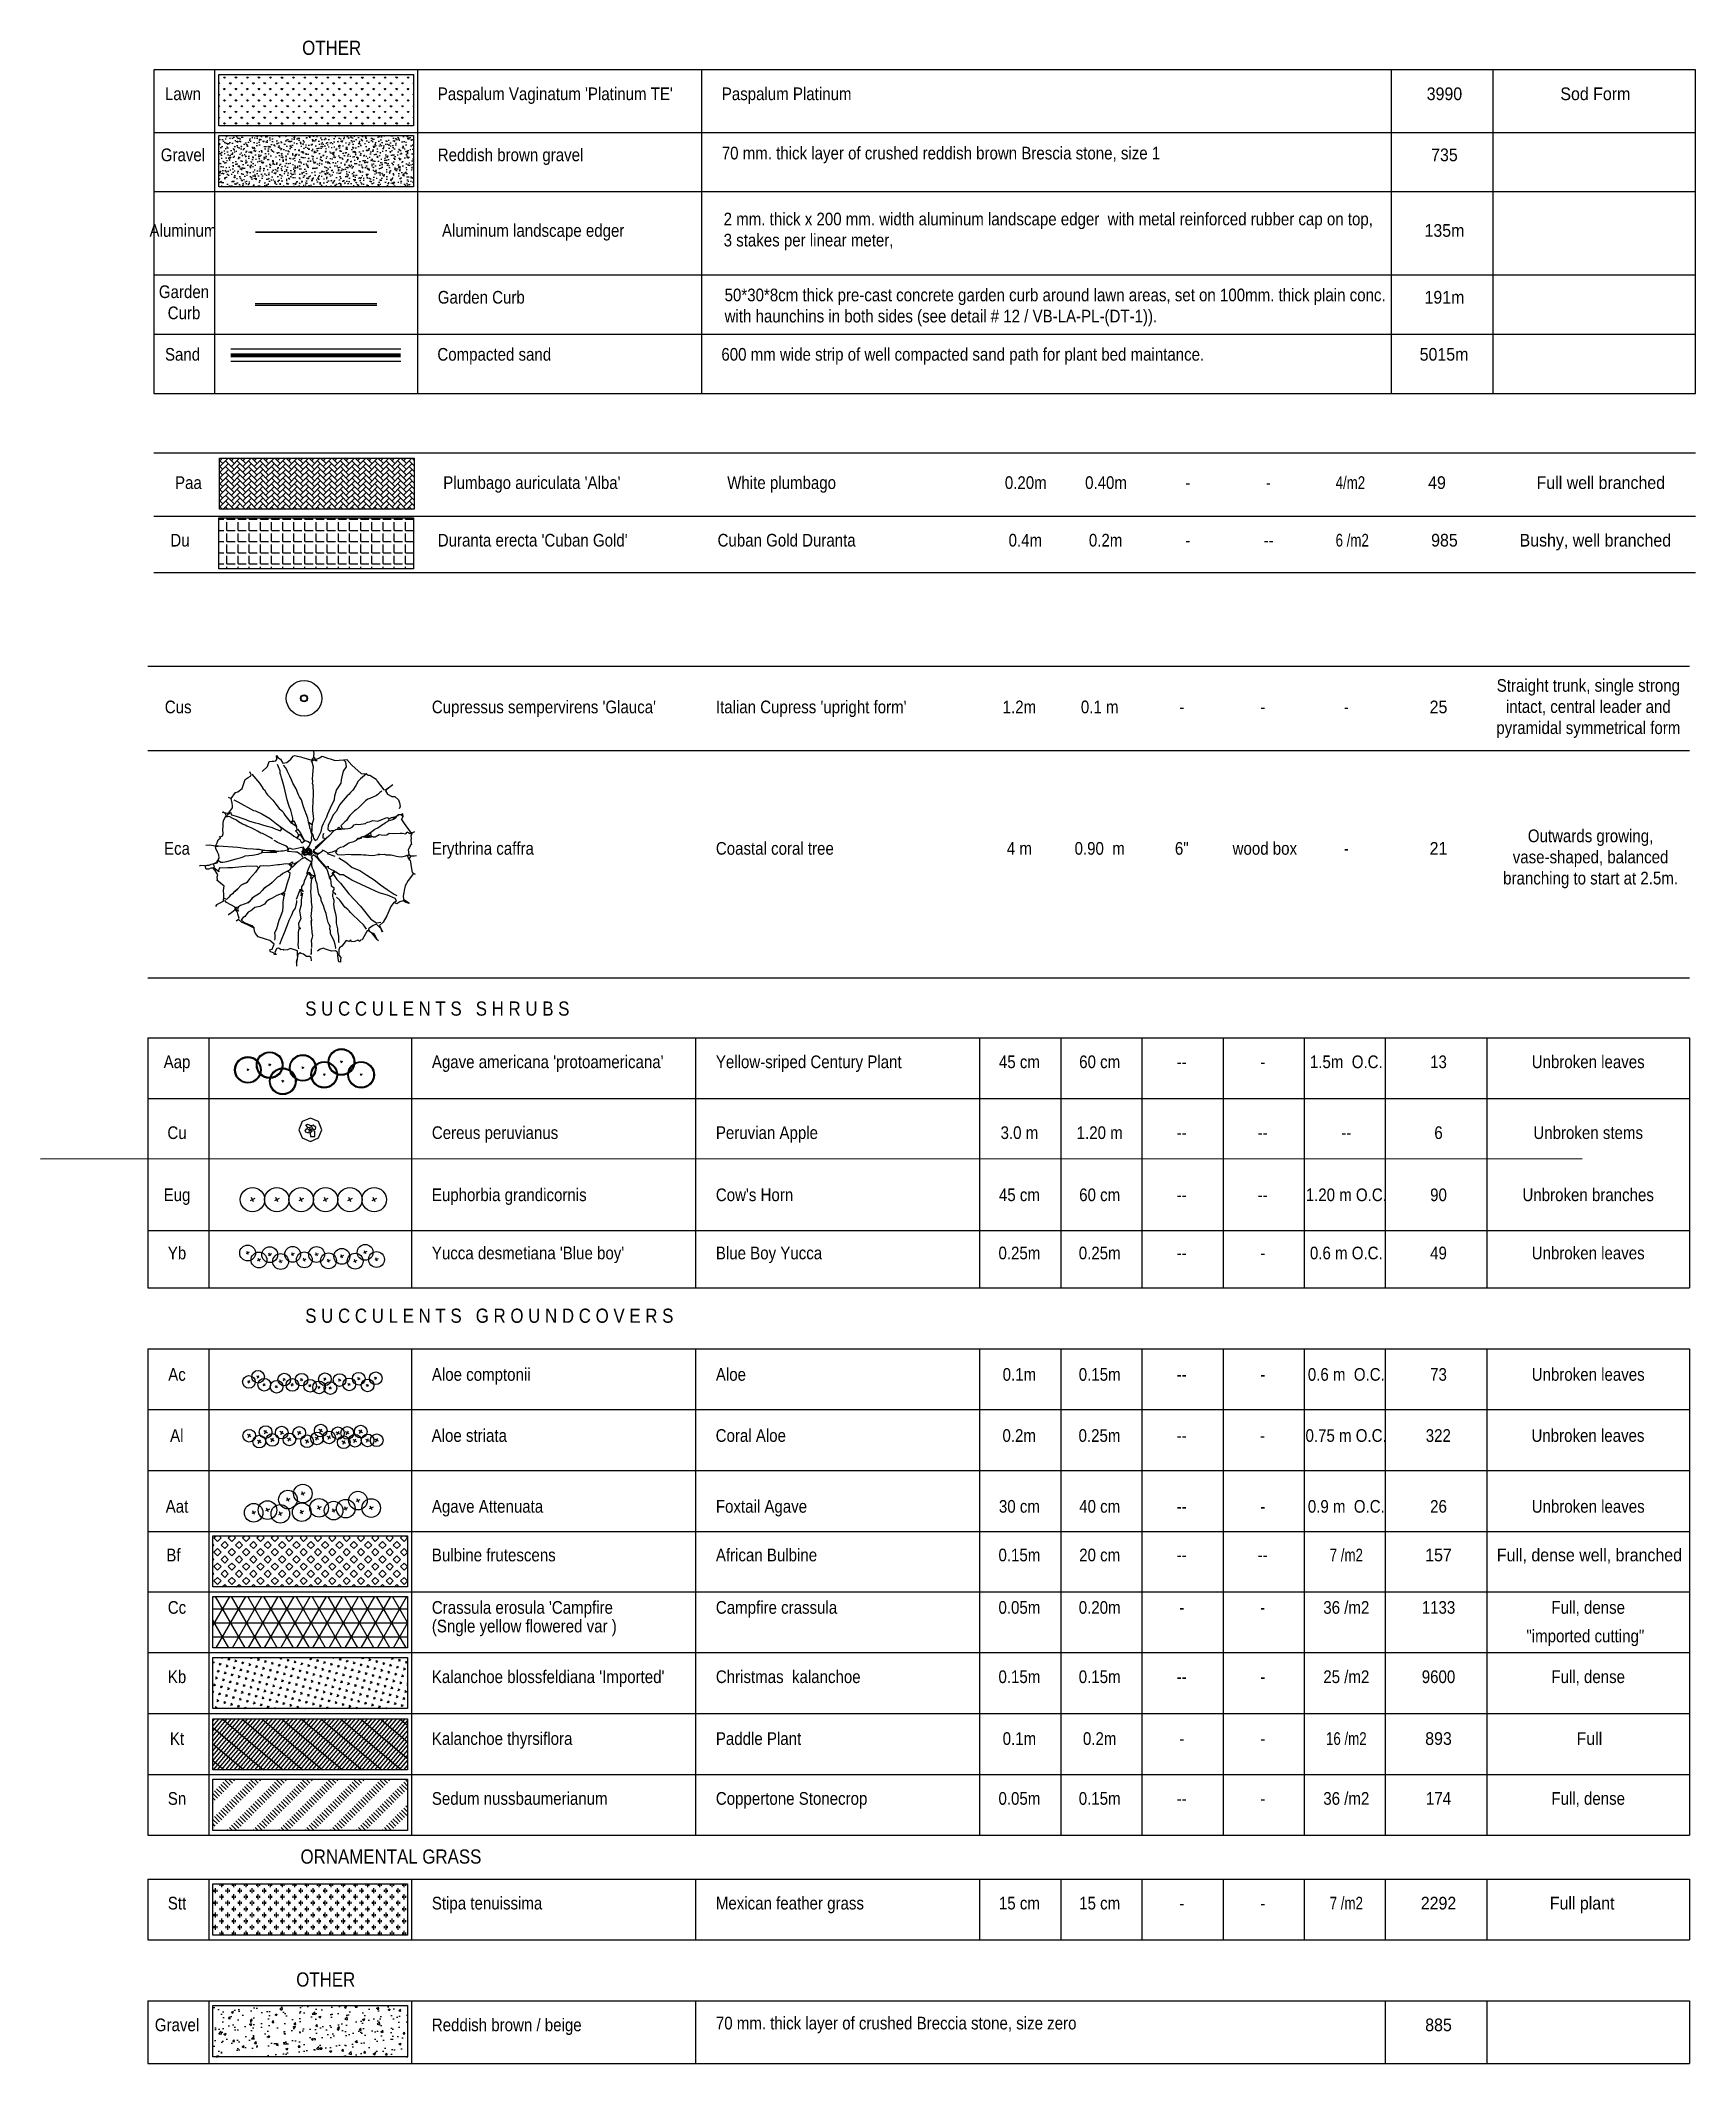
# Model space of a CAD drawing. Extents: x -2743 to -1606, y 314 to 679.
# Drawn here: x -1946.4 to -1864.8, y 537.4 to 637.1 of the extents above; entities that cross this region are included whole.
import ezdxf
from ezdxf.enums import TextEntityAlignment as Align

# ---------------------------------------------------------------- set-up
doc = ezdxf.new("R2010")
doc.units = 0
doc.header["$MEASUREMENT"] = 0
doc.linetypes.add('HIDDEN', pattern=[0.375, 0.25, -0.125])
for name, color, linetype in [('aluminum plant edge', 172, 'HIDDEN'), ('Cupressus sempervirens', 3, 'Continuous'), ('Erythrina caffra', 3, 'Continuous'), ('L-PLANTING CURB', 14, 'Continuous'), ('L-PLNT-GC-boundry', 92, 'Continuous'), ('L-PLNT-GC-hatch', 109, 'Continuous'), ('L-PLNT-gravel boundry', 92, 'Continuous'), ('L-PLNT-gravel hatch', 9, 'Continuous'), ('L-PLNT-KT-HATCH', 109, 'Continuous'), ('L-PLNT-TAB', 1, 'Continuous'), ('L-PLNT-txt', 54, 'Continuous'), ('L-SHRUB-AGAVE-AMRICANA', 136, 'Continuous'), ('L-SHRUB-AGAVE-ATTENUATA', 136, 'Continuous'), ('L-SHRUB-ALOE-COMPTONI', 136, 'Continuous'), ('L-SHRUB-ALOE-STRIATA', 136, 'Continuous'), ('L-SHRUB-CEREUS-PERUVIANES', 136, 'Continuous'), ('L-SHRUB-EUPHORBIA-GRANDICOMIS', 136, 'Continuous'), ('L-SHRUB-YUCCA-ALOIFOLIA', 136, 'Continuous'), ('Platinum TE Paspalum-BO', 92, 'Continuous'), ('Platinum TE Paspalum-HA', 109, 'Continuous'), ("Plumbago auniculate 'Alba'-BO", 92, 'Continuous'), ("Plumbago auniculate 'Alba'-HA", 109, 'Continuous'), ('Reddish brown gravel-BO', 92, 'Continuous'), ('Reddish brown gravel-HA', 109, 'Continuous')]:
    doc.layers.add(name, color=color, linetype=linetype)
doc.layers.add('L-Shrub Acces Path', color=27, linetype='HIDDEN', lineweight=70)
doc.styles.add('AUC-71-PLNT-LEG', font='architxt.shx', dxfattribs={"width": 0.85})
doc.styles.add('PLNT-LEG', font='arial.ttf', dxfattribs={"width": 0.85})

msp = doc.modelspace()

# ---------------------------------------------------------------- texts
at = {"layer": 'L-PLNT-txt', "extrusion": (1.27242e-07, -1.99549e-18, 1), "style": 'PLNT-LEG', "width": 0.85}
for s, p in [('OTHER', (-1933.511, 636.756, 0)), ('ORNAMENTAL GRASS', (-1933.59, 547.603, 0)), ('OTHER', (-1933.803, 541.543, 0))]:
    msp.add_text(s, height=0.7, rotation=0.00009, dxfattribs=at).set_placement(p, align=Align.MIDDLE_LEFT)
for s, p in [(' S U C C U L E N T S   S H R U B S ', (-1933.59, 589.049, 0)), (' S U C C U L E N T S   G R O U N D C O V E R S  ', (-1933.59, 573.91, 0))]:
    msp.add_text(s, height=0.7, rotation=0.00009, dxfattribs=at).set_placement(p)
at = {"layer": 'L-PLNT-txt', "extrusion": (1.27242e-07, -1.99549e-18, 1), "char_height": 0.625, "attachment_point": 1, "text_direction": (1, 2e-06, 0), "style": 'PLNT-LEG'}
for s, insert, width in [('\\pxql;2 mm. thick x 200 mm. width aluminum landscape edger  with metal reinforced rubber cap on top, 3 stakes per linear meter,', (-1912.734, 628.629, -0.12), 32.40064), ('\\pxqc;Garden Curb', (-1940.376, 625.043, -0.12), 2.08243), ('\\pxql;50*30*8cm thick pre-cast concrete garden curb around lawn areas, set on 100mm. thick plain conc. with haunchins in both sides (see detail # 12 / VB-LA-PL-(DT-1)).', (-1912.686, 624.885, -0.12), 33.71219), ('\\pxqc;Straight trunk, single strong intact, central leader and pyramidal symmetrical form', (-1874.868, 605.639, -0.12), 9.5161), ('\\pxqc;Outwards growing,\\Pvase-shaped, balanced branching to start at 2.5m.', (-1874.572, 598.225, -0.12), 9.14557)]:
    msp.add_mtext(s, dxfattribs=dict(at, insert=insert, width=width))

# ---------------------------------------------------------------- blocks, each defined once
blk = doc.blocks.new('PL-TAB')
at = {"style": 'PLNT-LEG'}
for tag, width, p in [('ABRV.', 0.85, (1.439, 0)), ('SYMBOL', 0.85, (7.527, 0)), ('HEIGHT', 0.85, (42.963, 0)), ('SPREAD', 0.85, (46.921, 0)), ('CALIBER', 0.85, (50.966, 0)), ('ROOTS', 0.85, (54.958, 0)), ('SPACING', 0.75, (59.078, 0)), ('QUANTITY', 0.9, (63.622, 0)), ('REMARKS', 0.9, (69.211, 0))]:
    blk.add_attdef(tag, text='', height=0.625, dxfattribs=dict(at, width=width)).set_placement(p, align=Align.CENTER)
at = {"style": 'PLNT-LEG', "width": 0.85}
for tag, p in [('BOTANICAL-NAME', (14, 0)), ('COMMON-NAME', (28, 0))]:
    blk.add_attdef(tag, p, '', height=0.625, dxfattribs=at)
blk = doc.blocks.new('Cupressus sempervirens')
at = {"layer": 'Cupressus sempervirens'}
for radius in [0.875, 0.17, 0.146]:
    blk.add_circle((0, 0), radius, dxfattribs=at)
blk = doc.blocks.new('Erythrina caffra2')
at = {"layer": 'Erythrina caffra'}
for p, q in [((0.326, 4.836), (0.303, 5.008)), ((-2.225, 3.963), (-1.962, 4.197)), ((-1.962, 4.197), (-1.88, 4.446)), ((-1.88, 4.446), (-1.747, 4.46)), ((-1.747, 4.46), (-1.658, 4.469)), ((-1.658, 4.469), (-1.558, 4.479)), ((-1.558, 4.479), (-1.515, 4.556)), ((-1.515, 4.556), (-1.534, 4.745)), ((-1.534, 4.745), (-1.467, 4.639)), ((-1.433, 4.182), (-1.469, 4.3)), ((-1.467, 4.639), (-1.33, 4.558)), ((-1.351, 3.983), (-1.433, 4.182)), ((-1.33, 4.558), (-1.215, 4.361)), ((-1.215, 4.361), (-1.011, 4.399)), ((-1.074, 4.134), (-1.188, 4.265)), ((-0.984, 3.958), (-1.074, 4.134)), ((-1.011, 4.399), (-0.821, 4.569)), ((-0.821, 4.569), (-0.706, 4.71)), ((-0.706, 4.71), (-0.619, 4.741)), ((-0.619, 4.741), (-0.498, 4.714)), ((-0.498, 4.714), (-0.326, 4.675)), ((-0.326, 4.675), (-0.25, 4.643)), ((-0.25, 4.643), (0.055, 4.567)), ((0.055, 4.567), (0.213, 4.51)), ((0.18, 4.445), (0.333, 4.545)), ((0.239, 4.417), (0.18, 4.445)), ((0.213, 4.51), (0.312, 4.644)), ((0.292, 4.17), (0.239, 4.417)), ((0.259, 3.768), (0.278, 4.028)), ((0.278, 4.028), (0.292, 4.17)), ((0.312, 4.644), (0.314, 4.734)), ((0.312, 4.644), (0.394, 4.545)), ((0.314, 4.734), (0.326, 4.836)), ((0.333, 4.545), (0.394, 4.495)), ((0.394, 4.545), (0.524, 4.592)), ((0.394, 4.495), (0.483, 4.504)), ((0.524, 4.592), (0.593, 4.638)), ((0.593, 4.638), (0.732, 4.708)), ((0.732, 4.708), (0.987, 4.622)), ((0.987, 4.622), (1.126, 4.579)), ((1.126, 4.579), (1.36, 4.491)), ((1.36, 4.491), (1.56, 4.511)), ((1.56, 4.511), (1.782, 4.533)), ((1.782, 4.533), (1.949, 4.55)), ((1.889, 4.415), (1.782, 4.533)), ((1.782, 3.972), (1.924, 4.182)), ((1.924, 4.182), (1.889, 4.415)), ((1.949, 4.55), (2.191, 4.273)), ((2.191, 4.273), (2.647, 3.851)), ((-2.749, 3.82), (-2.369, 3.387)), ((-2.369, 3.387), (-2.263, 3.229)), ((-2.263, 3.229), (-2.177, 3.097)), ((-2.177, 3.097), (-2.111, 3.054)), ((-2.111, 3.054), (-2.02, 2.877)), ((-1.35, 3.86), (-1.351, 3.983)), ((-1.319, 3.773), (-1.35, 3.86)), ((-1.272, 3.643), (-1.319, 3.773)), ((-1.245, 3.539), (-1.272, 3.643)), ((-1.211, 3.43), (-1.245, 3.539)), ((-1.144, 3.201), (-1.211, 3.43)), ((-1.006, 2.558), (-1.144, 3.201)), ((-0.87, 3.722), (-0.984, 3.958)), ((-0.786, 3.551), (-0.87, 3.722)), ((-0.714, 3.39), (-0.786, 3.551)), ((-0.561, 3.102), (-0.714, 3.39)), ((-0.478, 2.892), (-0.561, 3.102)), ((0.246, 3.615), (0.259, 3.768)), ((0.262, 3.46), (0.246, 3.615)), ((0.248, 3.369), (0.262, 3.46)), ((0.28, 3.282), (0.248, 3.369)), ((0.299, 2.869), (0.28, 3.282)), ((1.353, 2.761), (1.427, 3.038)), ((1.427, 3.038), (1.661, 3.387)), ((1.661, 3.387), (1.673, 3.551)), ((1.673, 3.551), (1.714, 3.701)), ((1.714, 3.701), (1.782, 3.972)), ((2.229, 3.045), (2.123, 2.928)), ((2.385, 3.274), (2.229, 3.045)), ((2.505, 3.483), (2.385, 3.274)), ((2.617, 3.595), (2.505, 3.483)), ((2.904, 3.836), (2.617, 3.595)), ((2.647, 3.851), (2.904, 3.836)), ((2.894, 3.858), (2.98, 3.777)), ((2.98, 3.777), (3.075, 3.781)), ((3.075, 3.781), (3.394, 3.572)), ((3.394, 3.572), (3.442, 3.481)), ((3.442, 3.481), (3.761, 3.047)), ((3.665, 2.993), (3.56, 2.926)), ((3.761, 3.047), (3.919, 3.091)), ((3.919, 3.091), (3.844, 3)), ((3.844, 3), (3.95, 2.842)), ((3.998, 3.15), (3.919, 3.091)), ((3.919, 3.091), (3.998, 3.15)), ((3.998, 3.15), (4.075, 3.219)), ((4.075, 3.219), (4.205, 3.316)), ((-3.888, 1.904), (-3.7, 2.159)), ((-3.712, 2.393), (-3.763, 2.619)), ((-3.699, 2.26), (-3.712, 2.393)), ((-3.7, 2.159), (-3.699, 2.26)), ((-3.628, 2.559), (-3.428, 2.467)), ((-3.428, 2.467), (-2.665, 2.027)), ((-2.665, 2.027), (-2.557, 2.01)), ((-2.557, 2.01), (-2.246, 1.878)), ((-2.02, 2.877), (-1.962, 2.799)), ((-1.962, 2.799), (-1.794, 2.631)), ((-1.794, 2.631), (-1.712, 2.543)), ((-1.712, 2.543), (-1.609, 2.408)), ((-1.609, 2.408), (-1.557, 2.346)), ((-1.557, 2.346), (-1.39, 2.127)), ((-1.39, 2.127), (-1.218, 1.987)), ((-0.941, 2.351), (-1.006, 2.558)), ((-0.892, 2.199), (-0.941, 2.351)), ((-0.827, 2.054), (-0.892, 2.199)), ((-0.72, 1.661), (-0.827, 2.054)), ((-0.447, 2.805), (-0.478, 2.892)), ((-0.388, 2.716), (-0.447, 2.805)), ((-0.293, 2.557), (-0.388, 2.716)), ((-0.192, 2.219), (-0.293, 2.557)), ((0.016, 1.661), (-0.192, 2.219)), ((0.266, 2.018), (0.275, 2.602)), ((0.289, 1.897), (0.266, 2.018)), ((0.275, 2.602), (0.292, 2.711)), ((0.292, 2.711), (0.299, 2.869)), ((1.011, 1.868), (1.144, 2.167)), ((1.144, 2.167), (1.332, 2.585)), ((1.424, 1.999), (1.274, 1.816)), ((1.332, 2.585), (1.353, 2.761)), ((1.583, 2.318), (1.424, 1.999)), ((1.758, 2.532), (1.583, 2.318)), ((1.96, 2.755), (1.758, 2.532)), ((2.044, 2.819), (1.96, 2.755)), ((2.123, 2.928), (2.044, 2.819)), ((2.326, 2.017), (2.239, 1.935)), ((2.393, 2.074), (2.326, 2.017)), ((2.55, 2.191), (2.393, 2.074)), ((2.861, 2.508), (2.55, 2.191)), ((2.976, 2.587), (2.861, 2.508)), ((3.079, 2.625), (2.976, 2.587)), ((3.401, 2.77), (3.079, 2.625)), ((3.469, 2.827), (3.401, 2.77)), ((3.56, 2.926), (3.469, 2.827)), ((3.95, 2.842), (4.158, 2.722)), ((4.322, 2.711), (4.158, 2.722)), ((4.158, 2.722), (4.322, 2.711)), ((4.322, 2.711), (4.483, 2.558)), ((4.483, 2.558), (4.537, 2.412)), ((4.567, 2.224), (4.528, 2.114)), ((4.537, 2.412), (4.567, 2.224)), ((-4.151, 1.957), (-4.194, 1.941)), ((-4.194, 1.941), (-4.151, 1.957)), ((-4.17, 1.085), (-4.16, 1.26)), ((-4.163, 0.906), (-4.17, 1.085)), ((-4.16, 1.26), (-4.151, 1.395)), ((-4.054, 1.888), (-4.151, 1.957)), ((-4.151, 1.957), (-3.96, 1.903)), ((-4.151, 1.395), (-4.132, 1.543)), ((-4.132, 1.543), (-4.005, 1.786)), ((-4.005, 1.786), (-4.054, 1.888)), ((-3.982, 1.726), (-3.995, 1.686)), ((-3.982, 1.726), (-3.943, 1.837)), ((-3.904, 1.734), (-3.982, 1.726)), ((-3.96, 1.903), (-3.888, 1.904)), ((-3.943, 1.837), (-3.847, 1.892)), ((-3.83, 1.725), (-3.904, 1.734)), ((-3.847, 1.892), (-3.797, 1.953)), ((-3.671, 1.645), (-3.83, 1.725)), ((-3.797, 1.953), (-3.745, 1.829)), ((-3.745, 1.829), (-3.519, 1.756)), ((-3.493, 1.551), (-3.671, 1.645)), ((-3.519, 1.756), (-3.408, 1.717)), ((-3.401, 1.476), (-3.493, 1.551)), ((-3.408, 1.717), (-3.292, 1.672)), ((-3.205, 1.367), (-3.401, 1.476)), ((-3.292, 1.672), (-3.094, 1.602)), ((-3.07, 1.307), (-3.205, 1.367)), ((-3.094, 1.602), (-2.966, 1.559)), ((-2.982, 1.265), (-3.07, 1.307)), ((-2.888, 1.23), (-2.982, 1.265)), ((-2.966, 1.559), (-2.849, 1.514)), ((-2.735, 1.156), (-2.888, 1.23)), ((-2.849, 1.514), (-2.56, 1.431)), ((-2.575, 1.076), (-2.735, 1.156)), ((-2.468, 1.019), (-2.575, 1.076)), ((-2.56, 1.431), (-2.421, 1.389)), ((-2.291, 0.925), (-2.468, 1.019)), ((-2.421, 1.389), (-2.161, 1.308)), ((-2.246, 1.878), (-1.857, 1.642)), ((-2.161, 1.308), (-1.982, 1.265)), ((-1.982, 1.265), (-1.856, 1.232)), ((-1.857, 1.642), (-1.533, 1.377)), ((-1.856, 1.232), (-1.745, 1.193)), ((-1.745, 1.193), (-1.552, 1.117)), ((-1.552, 1.117), (-1.336, 1.032)), ((-1.533, 1.377), (-1.05, 1.033)), ((-1.261, 1.124), (-1.365, 1.27)), ((-1.336, 1.032), (-1.261, 1.124)), ((-1.218, 1.987), (-1.164, 1.891)), ((-1.164, 1.891), (-1.115, 1.801)), ((-1.115, 1.801), (-0.848, 1.479)), ((-1.05, 1.033), (-0.786, 0.868)), ((-0.848, 1.479), (-0.724, 1.531)), ((-0.826, 1.431), (-0.718, 1.476)), ((-0.544, 1.252), (-0.826, 1.431)), ((-0.724, 1.531), (-0.72, 1.661)), ((-0.718, 1.476), (-0.668, 1.537)), ((-0.668, 1.537), (-0.544, 1.252)), ((-0.59, 1.034), (-0.512, 1.103)), ((-0.496, 0.937), (-0.59, 1.034)), ((-0.512, 1.103), (-0.544, 1.252)), ((-0.497, 1.122), (-0.362, 0.95)), ((0.059, 1.452), (0.016, 1.661)), ((0.103, 1.294), (0.059, 1.452)), ((0.059, 1.452), (0.227, 1.346)), ((0.127, 1.111), (0.103, 1.294)), ((0.218, 1.098), (0.127, 1.111)), ((0.169, 1.026), (0.218, 1.098)), ((0.207, 0.923), (0.169, 1.026)), ((0.218, 1.098), (0.207, 0.923)), ((0.22, 1.25), (0.218, 1.098)), ((0.227, 1.346), (0.22, 1.25)), ((0.227, 1.346), (0.22, 1.25)), ((0.227, 1.346), (0.317, 1.619)), ((0.306, 1.73), (0.289, 1.897)), ((0.317, 1.619), (0.306, 1.73)), ((0.475, 0.602), (0.677, 0.998)), ((0.677, 0.998), (0.72, 1.238)), ((0.72, 1.238), (0.795, 1.392)), ((0.795, 1.392), (0.846, 1.492)), ((0.846, 1.492), (0.959, 1.717)), ((0.959, 1.717), (1.011, 1.868)), ((1.016, 1.313), (1.002, 1.12)), ((1.002, 1.12), (1.119, 1.014)), ((1.135, 1.521), (1.016, 1.313)), ((1.317, 1.057), (1.053, 0.772)), ((1.119, 1.014), (1.199, 1.05)), ((1.119, 1.014), (1.199, 1.05)), ((1.274, 1.816), (1.135, 1.521)), ((1.199, 1.05), (1.317, 1.057)), ((1.317, 1.057), (1.387, 1.08)), ((1.387, 1.08), (1.505, 1.137)), ((1.677, 1.098), (1.387, 1.08)), ((1.505, 1.137), (1.553, 1.221)), ((1.553, 1.221), (1.677, 1.098)), ((1.848, 1.469), (1.648, 1.275)), ((1.648, 1.275), (1.725, 1.131)), ((1.725, 1.131), (1.848, 1.132)), ((1.919, 1.544), (1.848, 1.469)), ((1.848, 1.132), (1.992, 1.147)), ((2.026, 1.711), (1.919, 1.544)), ((1.992, 1.147), (2.104, 1.158)), ((2.086, 1.785), (2.026, 1.711)), ((2.239, 1.935), (2.086, 1.785)), ((2.104, 1.158), (2.199, 1.212)), ((2.199, 1.212), (2.305, 1.33)), ((2.305, 1.33), (2.42, 1.358)), ((2.42, 1.358), (2.528, 1.352)), ((2.528, 1.352), (2.838, 1.394)), ((2.838, 1.394), (2.96, 1.457)), ((2.858, 1.357), (2.863, 1.363)), ((2.96, 1.457), (3.059, 1.478)), ((3.059, 1.478), (3.228, 1.534)), ((3.113, 0.945), (3.252, 1.065)), ((3.228, 1.534), (3.461, 1.507)), ((3.252, 1.065), (3.321, 1.112)), ((3.321, 1.112), (3.465, 1.188)), ((3.461, 1.507), (3.92, 1.682)), ((3.465, 1.188), (3.701, 1.352)), ((3.701, 1.352), (3.771, 1.376)), ((3.771, 1.376), (3.844, 1.439)), ((3.844, 1.439), (3.982, 1.509)), ((3.92, 1.682), (4.042, 1.644)), ((3.982, 1.509), (4.042, 1.644)), ((4.249, 1.597), (4.02, 1.53)), ((4.042, 1.644), (4.145, 1.682)), ((4.042, 1.644), (4.145, 1.682)), ((4.145, 1.682), (4.364, 1.738)), ((4.145, 1.682), (4.364, 1.676)), ((4.364, 1.676), (4.249, 1.597)), ((4.364, 1.738), (4.482, 1.845)), ((4.395, 1.702), (4.4, 1.708)), ((4.458, 1.753), (4.482, 1.845)), ((4.482, 1.845), (4.6, 1.84)), ((4.6, 1.84), (4.724, 1.892)), ((4.7, 1.738), (4.6, 1.84)), ((4.619, 1.601), (4.631, 1.591)), ((4.7, 1.738), (4.631, 1.591)), ((4.7, 1.738), (4.631, 1.591)), ((4.631, 1.591), (4.762, 1.402)), ((4.692, 1.878), (4.7, 1.738)), ((4.762, 1.402), (5.056, 0.988)), ((5.163, 0.931), (5.291, 1)), ((-4.841, 0.327), (-5.014, 0.315)), ((-4.737, 0.304), (-4.841, 0.327)), ((-4.533, 0.279), (-4.737, 0.304)), ((-4.533, 0.279), (-4.448, 0.445)), ((-4.511, 0.169), (-4.533, 0.279)), ((-4.403, 0.275), (-4.533, 0.279)), ((-4.533, 0.279), (-4.403, 0.275)), ((-4.441, -0.02), (-4.511, 0.169)), ((-4.448, 0.445), (-4.406, 0.584)), ((-4.406, 0.584), (-4.288, 0.691)), ((-3.437, 0.209), (-4.403, 0.275)), ((-4.288, 0.691), (-4.35, 0.752)), ((-4.313, 0.722), (-4.186, 0.791)), ((-4.186, 0.791), (-4.163, 0.906)), ((-2.993, 0.153), (-3.437, 0.209)), ((-2.367, 0.12), (-2.993, 0.153)), ((-2.519, 0.122), (-2.367, 0.12)), ((-2.234, 0.083), (-2.367, 0.12)), ((-2.214, 0.893), (-2.291, 0.925)), ((-2.239, -0.035), (-2.207, 0.091)), ((-2.239, -0.035), (-2.234, 0.083)), ((-2.234, 0.083), (-2.094, 0.08)), ((-2.115, 0.853), (-2.214, 0.893)), ((-2.207, 0.091), (-2.094, 0.08)), ((-1.908, 0.744), (-2.115, 0.853)), ((-2.094, 0.08), (-2.02, 0.071)), ((-2.094, 0.08), (-1.924, 0.064)), ((-2.02, 0.071), (-1.924, 0.064)), ((-1.924, 0.064), (-1.779, 0.016)), ((-1.924, 0.064), (-1.772, 0.062)), ((-1.806, 0.682), (-1.908, 0.744)), ((-1.716, 0.629), (-1.806, 0.682)), ((-1.779, 0.016), (-1.632, 0.009)), ((-1.772, 0.062), (-1.603, 0.057)), ((-1.716, 0.629), (-1.716, 0.629)), ((-1.571, 0.52), (-1.637, 0.564)), ((-1.632, 0.009), (-1.521, -0.031)), ((-1.603, 0.057), (-1.566, 0.027)), ((-1.475, 0.462), (-1.571, 0.52)), ((-1.566, 0.027), (-1.421, 0.03)), ((-1.399, 0.431), (-1.475, 0.462)), ((-1.421, 0.03), (-1.305, 0.047)), ((-1.281, 0.375), (-1.399, 0.431)), ((-1.305, 0.047), (-1.192, 0.047)), ((-1.205, 0.343), (-1.281, 0.375)), ((-1.076, 0.289), (-1.205, 0.343)), ((-1.192, 0.047), (-0.973, 0.103)), ((-0.993, 0.241), (-1.076, 0.289)), ((-0.946, 0.162), (-0.993, 0.241)), ((-0.973, 0.103), (-0.946, 0.162)), ((-0.964, 0.014), (-0.898, 0.195)), ((-0.59, -0.027), (-0.964, 0.014)), ((-0.898, 0.195), (-0.718, 0.128)), ((-0.786, 0.868), (-0.664, 0.768)), ((-0.718, 0.128), (-0.569, 0.16)), ((-0.664, 0.768), (-0.562, 0.705)), ((-0.569, 0.16), (-0.421, 0.192)), ((-0.562, 0.705), (-0.461, 0.755)), ((-0.501, 0.655), (-0.382, 0.864)), ((-0.366, 0.596), (-0.501, 0.655)), ((-0.427, 0.809), (-0.496, 0.937)), ((-0.461, 0.755), (-0.427, 0.809)), ((-0.421, 0.192), (-0.219, 0.251)), ((-0.382, 0.864), (-0.151, 0.522)), ((-0.276, 0.431), (-0.366, 0.596)), ((-0.362, 0.95), (-0.182, 0.609)), ((-0.151, 0.522), (-0.276, 0.431)), ((-0.271, -0.012), (-0.217, 0.066)), ((-0.254, -0.078), (-0.181, 0.098)), ((-0.217, 0.066), (-0.219, 0.251)), ((-0.219, 0.251), (-0.144, 0.119)), ((-0.21, -0.062), (-0.135, 0.03)), ((-0.182, 0.609), (-0.12, 0.548)), ((-0.181, 0.098), (-0.017, 0.086)), ((-0.155, -0.056), (0.044, 0.036)), ((-0.144, 0.119), (-0.023, 0.142)), ((-0.135, 0.03), (0.003, 0.049)), ((-0.12, 0.548), (0.036, 0.502)), ((-0.023, 0.142), (0.087, 0.277)), ((-0.017, 0.086), (0.068, 0.19)), ((0.003, 0.049), (0.073, 0.135)), ((0.036, 0.502), (0.156, 0.424)), ((0.068, 0.19), (0.178, 0.1)), ((0.073, 0.135), (0.134, 0.085)), ((0.079, 0.079), (0.11, -0.069)), ((0.087, 0.277), (0.156, 0.424)), ((0.134, 0.085), (0.168, -0.086)), ((0.156, 0.424), (0.213, 0.592)), ((0.178, 0.1), (0.224, -0.08)), ((0.203, 0.692), (0.229, 0.824)), ((0.213, 0.592), (0.203, 0.692)), ((0.229, 0.824), (0.207, 0.923)), ((0.207, 0.923), (0.272, 0.84)), ((0.272, 0.84), (0.301, 0.663)), ((0.294, 0.118), (0.284, -0.007)), ((0.301, 0.663), (0.385, 0.553)), ((0.44, 0.172), (0.319, 0.087)), ((0.319, 0.087), (0.37, -0.026)), ((0.93, 0.659), (0.376, 0.193)), ((0.385, 0.553), (0.475, 0.602)), ((0.93, 0.659), (0.44, 0.172)), ((0.588, -0.072), (0.753, 0.068)), ((0.753, 0.068), (0.739, 0.101)), ((0.787, 0.908), (0.753, 0.804)), ((0.753, 0.804), (0.764, 0.692)), ((0.764, 0.692), (0.93, 0.659)), ((0.768, 0.087), (1.007, -0.058)), ((1.053, 0.772), (0.93, 0.659)), ((1.139, -0.022), (1.242, 0.005)), ((1.242, 0.005), (1.426, 0.08)), ((1.444, 0.065), (1.381, -0.037)), ((1.426, 0.08), (1.519, 0.156)), ((1.519, 0.156), (1.625, 0.223)), ((1.625, 0.223), (1.783, 0.267)), ((1.783, 0.267), (1.994, 0.4)), ((1.994, 0.4), (2.09, 0.455)), ((2.09, 0.455), (2.282, 0.502)), ((2.282, 0.502), (2.416, 0.566)), ((2.416, 0.566), (2.506, 0.676)), ((2.62, 0.654), (2.446, 0.603)), ((2.506, 0.676), (2.594, 0.685)), ((2.594, 0.685), (2.685, 0.733)), ((2.685, 0.733), (2.62, 0.654)), ((2.685, 0.733), (2.848, 0.784)), ((2.937, 0.68), (2.685, 0.733)), ((2.848, 0.784), (3.113, 0.945)), ((2.864, 0.74), (2.848, 0.784)), ((2.864, 0.74), (3.04, 0.831)), ((2.993, 0.736), (2.864, 0.74)), ((3.065, 0.699), (2.937, 0.68)), ((3.068, 0.777), (2.993, 0.736)), ((3.04, 0.831), (3.068, 0.777)), ((3.24, 0.739), (3.065, 0.699)), ((3.113, 0.945), (3.13, 0.778)), ((3.13, 0.778), (3.24, 0.739)), ((3.24, 0.739), (3.341, 0.738)), ((3.341, 0.738), (3.537, 0.853)), ((3.537, 0.853), (3.64, 0.84)), ((3.64, 0.84), (3.781, 0.827)), ((3.781, 0.827), (3.905, 0.828)), ((3.905, 0.828), (4.025, 0.913)), ((4.025, 0.913), (4.251, 0.902)), ((4.251, 0.902), (4.574, 0.923)), ((4.574, 0.923), (4.676, 0.922)), ((4.676, 0.922), (4.842, 0.888)), ((4.842, 0.888), (4.918, 0.969)), ((4.918, 0.969), (5.092, 0.907)), ((5.067, 0.877), (4.918, 0.969)), ((5.118, 0.377), (4.96, 0.097)), ((4.96, 0.097), (5.001, -0.14)), ((5.056, 0.988), (5.163, 0.931)), ((5.092, 0.907), (5.067, 0.877)), ((5.112, 0.657), (5.099, 0.566)), ((5.099, 0.566), (5.11, 0.455)), ((5.163, 0.931), (5.101, 0.768)), ((5.101, 0.768), (5.112, 0.657)), ((5.11, 0.455), (5.136, 0.362)), ((-5.256, -0.68), (-5.343, -0.711)), ((-5.037, -0.686), (-5.256, -0.68)), ((-5.037, -0.686), (-4.938, -0.665)), ((-4.987, -0.85), (-5.037, -0.686)), ((-4.885, -0.851), (-4.987, -0.85)), ((-4.938, -0.665), (-4.843, -0.661)), ((-4.749, -0.809), (-4.885, -0.851)), ((-4.843, -0.661), (-4.746, -0.618)), ((-4.643, -0.804), (-4.749, -0.809)), ((-4.746, -0.618), (-4.641, -0.602)), ((-4.552, -0.93), (-4.643, -0.804)), ((-4.641, -0.602), (-4.465, -0.511)), ((-4.641, -0.602), (-4.444, -0.548)), ((-4.578, -0.724), (-4.641, -0.602)), ((-4.624, -0.768), (-4.578, -0.724)), ((-4.361, -0.983), (-4.624, -0.768)), ((-4.414, -1.135), (-4.552, -0.93)), ((-4.465, -0.511), (-4.355, -0.315)), ((-4.444, -0.548), (-4.384, -0.424)), ((-4.372, -0.148), (-4.441, -0.02)), ((-4.341, -0.796), (-4.389, -0.93)), ((-4.389, -0.93), (-4.361, -0.983)), ((-4.384, -0.424), (-4.268, -0.519)), ((-4.355, -0.315), (-4.372, -0.148)), ((-4.267, -0.806), (-4.341, -0.796)), ((-4.268, -0.519), (-4.166, -0.52)), ((-3.931, -0.794), (-4.267, -0.806)), ((-4.166, -0.52), (-3.969, -0.478)), ((-3.969, -0.478), (-3.788, -0.432)), ((-3.691, -0.787), (-3.931, -0.794)), ((-3.788, -0.432), (-3.51, -0.354)), ((-3.241, -0.736), (-3.691, -0.787)), ((-3.51, -0.354), (-3.318, -0.306)), ((-3.318, -0.306), (-3.167, -0.246)), ((-3.034, -0.732), (-3.241, -0.736)), ((-3.167, -0.246), (-3.076, -0.198)), ((-3.076, -0.198), (-2.703, -0.166)), ((-2.491, -0.717), (-3.034, -0.732)), ((-2.703, -0.166), (-2.428, -0.116)), ((-2.489, -0.902), (-2.568, -1.011)), ((-2.435, -0.773), (-2.491, -0.717)), ((-2.351, -0.709), (-2.489, -0.902)), ((-2.428, -0.116), (-2.239, -0.035)), ((-2.185, -0.692), (-2.351, -0.709)), ((-1.761, -0.049), (-2.239, -0.035)), ((-1.959, -0.703), (-2.185, -0.692)), ((-1.465, -0.648), (-1.959, -0.703)), ((-1.521, -0.031), (-1.761, -0.049)), ((-1.376, -0.639), (-1.465, -0.648)), ((-1.055, -0.596), (-1.376, -0.639)), ((-0.991, -0.954), (-1.22, -1.073)), ((-0.913, -0.61), (-1.055, -0.596)), ((-0.991, -0.954), (-0.838, -0.855)), ((-0.846, -1.052), (-0.991, -0.954)), ((-0.913, -0.61), (-0.745, -0.492)), ((-0.769, -0.646), (-0.913, -0.61)), ((-0.794, -0.738), (-0.913, -0.61)), ((-0.838, -0.855), (-0.794, -0.738)), ((-0.746, -0.767), (-0.769, -0.646)), ((-0.465, -0.486), (-0.746, -0.767)), ((-0.745, -0.492), (-0.737, -0.57)), ((-0.737, -0.57), (-0.656, -0.595)), ((-0.656, -0.595), (-0.465, -0.486)), ((-0.512, -0.019), (-0.59, -0.027)), ((-0.392, -0.097), (-0.512, -0.019)), ((-0.397, -0.44), (-0.465, -0.486)), ((-0.309, -0.369), (-0.397, -0.44)), ((-0.273, -0.164), (-0.392, -0.097)), ((-0.132, -0.279), (-0.309, -0.369)), ((-0.221, -0.288), (-0.273, -0.164)), ((-0.141, -0.19), (-0.254, -0.078)), ((-0.125, -0.132), (-0.21, -0.062)), ((0.039, -0.031), (-0.155, -0.056)), ((0.032, -0.128), (-0.141, -0.19)), ((-0.01, -0.379), (-0.132, -0.279)), ((0.033, -0.077), (-0.125, -0.132)), ((-0.017, -1.036), (0.059, -0.843)), ((0.201, -0.52), (-0.01, -0.379)), ((0.144, -0.178), (0.032, -0.128)), ((0.138, -0.122), (0.033, -0.077)), ((0.11, -0.069), (0.039, -0.031)), ((0.059, -0.843), (0.131, -0.668)), ((0.131, -0.668), (0.201, -0.52)), ((0.168, -0.086), (0.138, -0.122)), ((0.224, -0.08), (0.144, -0.178)), ((0.303, -0.145), (0.186, -0.264)), ((0.186, -0.264), (0.234, -0.354)), ((0.234, -0.354), (0.201, -0.52)), ((0.201, -0.52), (0.205, -0.677)), ((0.205, -0.677), (0.238, -0.786)), ((0.238, -0.786), (0.277, -0.889)), ((0.277, -0.889), (0.376, -1.204)), ((0.284, -0.007), (0.406, -0.107)), ((0.494, -0.311), (0.303, -0.145)), ((0.37, -0.026), (0.446, -0.058)), ((0.406, -0.107), (0.588, -0.072)), ((0.446, -0.058), (0.588, -0.072)), ((0.588, -0.072), (0.457, -0.169)), ((0.457, -0.169), (0.509, -0.293)), ((0.957, -0.843), (0.494, -0.311)), ((0.509, -0.293), (0.926, -0.756)), ((0.926, -0.756), (1.016, -0.708)), ((1.004, -0.973), (0.957, -0.843)), ((1.369, -0.235), (0.996, -0.109)), ((1.037, -1.082), (1.004, -0.973)), ((1.007, -0.058), (1.139, -0.022)), ((1.016, -0.708), (1.024, -0.786)), ((1.024, -0.786), (1.203, -0.891)), ((1.203, -0.891), (1.337, -0.94)), ((1.337, -0.94), (1.22, -1.058)), ((1.381, -0.986), (1.256, -1.077)), ((1.381, -0.037), (1.481, -0.139)), ((1.604, -1.137), (1.381, -0.986)), ((1.481, -0.139), (1.679, -0.148)), ((1.553, -0.303), (1.892, -0.518)), ((1.679, -0.148), (2.024, -0.124)), ((1.892, -0.518), (2.201, -0.77)), ((2.024, -0.124), (2.149, -0.134)), ((2.149, -0.134), (2.655, -0.14)), ((2.201, -0.77), (2.59, -0.924)), ((2.59, -0.924), (2.919, -1.152)), ((2.655, -0.14), (2.768, -0.151)), ((2.768, -0.151), (2.898, -0.155)), ((2.898, -0.155), (3.017, -0.171)), ((3.017, -0.171), (3.153, -0.18)), ((3.153, -0.18), (3.325, -0.168)), ((3.325, -0.168), (3.469, -0.142)), ((3.469, -0.142), (3.558, -0.133)), ((3.558, -0.133), (3.469, -0.142)), ((3.558, -0.133), (3.792, -0.121)), ((3.792, -0.121), (3.868, -0.153)), ((3.868, -0.153), (3.987, -0.158)), ((3.987, -0.158), (4.121, -0.155)), ((4.121, -0.155), (4.392, -0.224)), ((4.392, -0.224), (4.494, -0.236)), ((4.494, -0.236), (4.62, -0.257)), ((4.62, -0.257), (4.85, -0.2)), ((4.85, -0.2), (4.945, -0.146)), ((4.953, -0.223), (4.85, -0.2)), ((4.945, -0.146), (5.103, -0.203)), ((4.995, -0.36), (4.953, -0.223)), ((5.103, -0.203), (4.995, -0.36)), ((5.001, -0.14), (5.103, -0.203)), ((5.103, -0.203), (5.282, -0.196)), ((5.282, -0.196), (5.371, -0.187)), ((-4.471, -1.404), (-4.434, -1.384)), ((-4.105, -1.693), (-4.471, -1.404)), ((-4.448, -1.239), (-4.414, -1.135)), ((-4.434, -1.384), (-4.448, -1.239)), ((-4.137, -1.932), (-4.129, -1.785)), ((-4.122, -2.088), (-4.137, -1.932)), ((-4.129, -1.785), (-4.105, -1.693)), ((-3.621, -1.987), (-3.702, -2.074)), ((-3.559, -1.936), (-3.621, -1.987)), ((-3.559, -1.936), (-3.455, -1.847)), ((-3.455, -1.847), (-3.559, -1.936)), ((-3.268, -1.643), (-3.455, -1.847)), ((-3.134, -1.579), (-3.268, -1.643)), ((-2.989, -1.514), (-3.134, -1.579)), ((-3.134, -1.579), (-2.989, -1.514)), ((-2.989, -1.514), (-3.134, -1.579)), ((-2.861, -1.333), (-2.989, -1.514)), ((-2.709, -1.171), (-2.861, -1.333)), ((-2.568, -1.011), (-2.709, -1.171)), ((-2.231, -1.909), (-2.357, -2.051)), ((-2.141, -1.799), (-2.231, -1.909)), ((-2.042, -1.728), (-2.141, -1.799)), ((-2.141, -1.799), (-2.042, -1.728)), ((-1.946, -1.673), (-2.042, -1.728)), ((-1.878, -1.627), (-1.946, -1.673)), ((-1.737, -1.517), (-1.878, -1.627)), ((-1.484, -1.245), (-1.737, -1.517)), ((-1.339, -1.18), (-1.484, -1.245)), ((-1.22, -1.073), (-1.339, -1.18)), ((-1.289, -2.067), (-1.094, -1.941)), ((-1.094, -1.941), (-0.978, -1.525)), ((-0.978, -1.525), (-0.936, -1.387)), ((-0.936, -1.387), (-0.883, -1.246)), ((-0.883, -1.246), (-0.846, -1.052)), ((-0.533, -2.328), (-0.365, -1.874)), ((-0.365, -1.874), (-0.369, -1.84)), ((-0.346, -1.838), (-0.303, -2.047)), ((-0.286, -1.714), (-0.288, -1.866)), ((-0.288, -1.866), (-0.204, -1.975)), ((-0.202, -1.599), (-0.286, -1.714)), ((-0.155, -1.454), (-0.202, -1.599)), ((-0.009, -1.114), (-0.155, -1.454)), ((0.005, -1.034), (-0.045, -1.095)), ((0.081, -1.066), (-0.009, -1.114)), ((0.094, -1.025), (0.005, -1.034)), ((0.194, -1.24), (0.081, -1.066)), ((0.22, -1.158), (0.094, -1.025)), ((0.17, -1.781), (0.145, -1.985)), ((0.145, -1.985), (0.16, -2.13)), ((0.157, -1.26), (0.194, -1.24)), ((0.193, -1.341), (0.157, -1.26)), ((0.168, -1.596), (0.161, -1.692)), ((0.161, -1.692), (0.17, -1.781)), ((0.179, -1.482), (0.168, -1.596)), ((0.193, -1.341), (0.179, -1.482)), ((0.283, -1.231), (0.193, -1.341)), ((0.376, -1.204), (0.22, -1.158)), ((0.376, -1.204), (0.283, -1.231)), ((0.419, -1.413), (0.376, -1.204)), ((0.48, -1.576), (0.419, -1.413)), ((0.5, -1.714), (0.48, -1.576)), ((0.532, -1.924), (0.5, -1.714)), ((0.566, -2.095), (0.532, -1.924)), ((1.064, -1.186), (1.037, -1.082)), ((1.091, -1.279), (1.064, -1.186)), ((1.137, -1.347), (1.091, -1.279)), ((1.23, -1.158), (1.106, -1.26)), ((1.106, -1.26), (1.137, -1.347)), ((1.137, -1.347), (1.164, -1.676)), ((1.164, -1.676), (1.301, -1.757)), ((1.22, -1.058), (1.23, -1.158)), ((1.3, -1.858), (1.237, -1.96)), ((1.237, -1.96), (1.36, -2.06)), ((1.256, -1.077), (1.447, -1.366)), ((1.301, -1.757), (1.3, -1.858)), ((1.447, -1.366), (1.628, -1.545)), ((1.756, -1.139), (1.604, -1.137)), ((1.628, -1.545), (2.041, -2.076)), ((2.191, -1.393), (1.756, -1.139)), ((3.11, -1.828), (2.191, -1.393)), ((2.919, -1.152), (3.293, -1.375)), ((3.529, -2.028), (3.11, -1.828)), ((3.293, -1.375), (3.602, -1.627)), ((3.602, -1.627), (3.931, -1.855)), ((3.931, -1.855), (4.272, -2.093)), ((-4.478, -2.623), (-4.538, -2.696)), ((-4.287, -2.514), (-4.478, -2.623)), ((-4.144, -2.427), (-4.287, -2.514)), ((-4.144, -2.427), (-4.128, -2.195)), ((-4.05, -2.412), (-4.144, -2.427)), ((-4.128, -2.195), (-4.122, -2.088)), ((-4.071, -2.313), (-4.073, -2.29)), ((-3.995, -2.344), (-4.071, -2.313)), ((-3.99, -2.501), (-4.05, -2.412)), ((-3.938, -2.299), (-3.995, -2.344)), ((-3.57, -2.723), (-3.99, -2.501)), ((-3.883, -2.232), (-3.938, -2.299)), ((-3.723, -2.985), (-3.885, -3.108)), ((-3.806, -2.151), (-3.883, -2.232)), ((-3.702, -2.074), (-3.806, -2.151)), ((-3.567, -2.857), (-3.723, -2.985)), ((-3.567, -2.857), (-3.57, -2.723)), ((-3.455, -2.969), (-3.567, -2.857)), ((-3.507, -2.845), (-3.496, -2.732)), ((-3.403, -2.93), (-3.507, -2.845)), ((-3.496, -2.732), (-3.397, -2.711)), ((-3.434, -3.068), (-3.455, -2.969)), ((-3.397, -2.711), (-3.447, -2.823)), ((-3.447, -2.823), (-3.403, -2.93)), ((-3.301, -2.656), (-3.397, -2.711)), ((-2.944, -2.52), (-3.301, -2.656)), ((-2.927, -2.973), (-3.085, -3.19)), ((-2.944, -2.52), (-2.861, -2.455)), ((-2.861, -2.455), (-2.944, -2.52)), ((-2.788, -2.903), (-2.927, -2.973)), ((-2.711, -2.272), (-2.861, -2.455)), ((-2.704, -2.849), (-2.788, -2.903)), ((-2.761, -2.333), (-2.711, -2.272)), ((-2.357, -2.051), (-2.711, -2.272)), ((-2.595, -2.754), (-2.704, -2.849)), ((-2.348, -2.701), (-2.595, -2.754)), ((-2.125, -2.578), (-2.348, -2.701)), ((-2.04, -2.474), (-2.125, -2.578)), ((-1.956, -2.409), (-2.04, -2.474)), ((-1.878, -2.351), (-1.956, -2.409)), ((-1.733, -2.286), (-1.878, -2.351)), ((-1.516, -2.158), (-1.733, -2.286)), ((-1.37, -2.104), (-1.516, -2.158)), ((-1.289, -2.067), (-1.37, -2.104)), ((-1.339, -3.251), (-1.221, -2.908)), ((-1.289, -2.067), (-1.128, -2.046)), ((-1.154, -2.177), (-1.289, -2.067)), ((-1.154, -2.177), (-1.289, -2.067)), ((-1.221, -2.908), (-1.197, -2.704)), ((-1.202, -2.485), (-1.185, -2.377)), ((-1.197, -2.704), (-1.202, -2.485)), ((-1.185, -2.377), (-1.154, -2.177)), ((-1.128, -2.046), (-1.154, -2.177)), ((-0.705, -2.913), (-0.79, -3.129)), ((-0.6, -2.784), (-0.705, -2.913)), ((-0.581, -2.636), (-0.6, -2.784)), ((-0.547, -2.521), (-0.581, -2.636)), ((-0.539, -2.403), (-0.547, -2.521)), ((-0.308, -2.615), (-0.391, -2.904)), ((-0.391, -2.904), (-0.36, -3.103)), ((-0.303, -2.047), (-0.319, -2.173)), ((-0.252, -2.048), (-0.315, -2.374)), ((-0.315, -2.374), (-0.308, -2.615)), ((0.16, -2.13), (0.184, -2.374)), ((0.184, -2.374), (0.183, -2.476)), ((0.183, -2.476), (0.218, -2.708)), ((0.194, -2.862), (0.186, -3.059)), ((0.218, -2.708), (0.194, -2.862)), ((0.651, -2.215), (0.566, -2.095)), ((0.672, -2.314), (0.651, -2.215)), ((0.681, -2.403), (0.672, -2.314)), ((0.735, -2.549), (0.681, -2.403)), ((0.8, -2.694), (0.735, -2.549)), ((0.831, -2.781), (0.8, -2.694)), ((0.858, -2.874), (0.831, -2.781)), ((0.92, -3.047), (0.858, -2.874)), ((1.253, -2.228), (1.246, -2.049)), ((1.257, -2.243), (1.297, -2.386)), ((1.306, -2.475), (1.284, -2.59)), ((1.284, -2.59), (1.311, -2.806)), ((1.297, -2.386), (1.306, -2.475)), ((1.311, -2.806), (1.358, -2.998)), ((1.36, -2.06), (1.382, -2.129)), ((1.588, -2.38), (1.425, -2.237)), ((1.842, -2.73), (1.588, -2.38)), ((1.989, -2.85), (1.842, -2.73)), ((2.051, -2.911), (1.989, -2.85)), ((2.041, -2.076), (2.618, -2.68)), ((2.127, -2.994), (2.051, -2.911)), ((2.618, -2.68), (3.131, -3.325)), ((3.95, -2.137), (3.529, -2.028)), ((4.32, -2.308), (3.95, -2.137)), ((4.266, -2.498), (4.387, -2.413)), ((4.272, -2.093), (4.413, -2.147)), ((4.387, -2.413), (4.32, -2.308)), ((-3.885, -3.108), (-3.907, -3.11)), ((-3.406, -3.346), (-3.512, -3.413)), ((-3.369, -3.264), (-3.434, -3.068)), ((-3.406, -3.346), (-3.369, -3.264)), ((-3.253, -3.471), (-3.406, -3.346)), ((-3.17, -3.233), (-3.265, -3.349)), ((-3.265, -3.349), (-3.118, -3.48)), ((-2.96, -3.599), (-3.253, -3.471)), ((-3.085, -3.19), (-3.17, -3.233)), ((-3.118, -3.48), (-2.749, -3.628)), ((-2.635, -3.763), (-2.96, -3.599)), ((-2.749, -3.628), (-2.635, -3.763)), ((-2.608, -3.917), (-2.635, -3.763)), ((-2.563, -4.025), (-2.608, -3.917)), ((-1.601, -3.996), (-1.511, -3.774)), ((-1.511, -3.774), (-1.389, -3.363)), ((-1.389, -3.363), (-1.339, -3.251)), ((-1.096, -3.878), (-1.264, -4.271)), ((-1.067, -3.78), (-1.096, -3.878)), ((-1.005, -3.616), (-1.067, -3.78)), ((-0.916, -3.383), (-1.005, -3.616)), ((-0.79, -3.129), (-0.916, -3.383)), ((-0.438, -3.834), (-0.465, -4.017)), ((-0.328, -3.313), (-0.442, -3.515)), ((-0.442, -3.515), (-0.425, -3.743)), ((-0.353, -3.792), (-0.438, -3.834)), ((-0.425, -3.743), (-0.363, -3.743)), ((-0.363, -3.743), (-0.353, -3.792)), ((-0.36, -3.103), (-0.343, -3.219)), ((-0.343, -3.219), (-0.328, -3.313)), ((0.186, -3.059), (0.172, -3.15)), ((0.172, -3.15), (0.195, -3.372)), ((0.187, -3.469), (0.186, -3.62)), ((0.186, -3.62), (0.195, -3.709)), ((0.187, -3.469), (0.195, -3.372)), ((0.195, -3.372), (0.187, -3.469)), ((0.195, -3.709), (0.21, -3.977)), ((0.21, -3.977), (0.249, -4.142)), ((0.973, -3.294), (0.92, -3.047)), ((1.014, -3.481), (0.973, -3.294)), ((1.063, -3.583), (1.014, -3.481)), ((1.112, -3.673), (1.063, -3.583)), ((1.104, -3.82), (1.112, -3.673)), ((1.14, -3.901), (1.104, -3.82)), ((1.144, -4.046), (1.14, -3.901)), ((1.358, -2.998), (1.401, -3.145)), ((1.401, -3.145), (1.412, -3.256)), ((1.413, -3.379), (1.41, -3.509)), ((1.41, -3.509), (1.436, -3.602)), ((1.412, -3.256), (1.413, -3.379)), ((1.436, -3.602), (1.473, -3.806)), ((1.473, -3.806), (1.484, -3.917)), ((1.484, -3.917), (1.531, -4.159)), ((2.215, -3.086), (2.127, -2.994)), ((2.283, -3.152), (2.215, -3.086)), ((2.475, -3.329), (2.283, -3.152)), ((2.55, -3.411), (2.475, -3.329)), ((2.766, -3.597), (2.55, -3.411)), ((2.947, -3.899), (2.689, -4.34)), ((2.817, -3.66), (2.766, -3.597)), ((2.916, -3.812), (2.817, -3.66)), ((3.036, -3.89), (2.947, -3.899)), ((3.131, -3.325), (3.396, -3.501)), ((3.396, -3.501), (3.611, -3.462)), ((-2.428, -4.197), (-2.563, -4.025)), ((-2.063, -4.312), (-2.428, -4.197)), ((-1.854, -4.381), (-2.063, -4.312)), ((-1.856, -4.869), (-1.828, -4.81)), ((-1.798, -4.936), (-1.856, -4.869)), ((-1.646, -4.551), (-1.854, -4.381)), ((-1.828, -4.81), (-1.739, -4.801)), ((-1.641, -4.994), (-1.798, -4.936)), ((-1.739, -4.801), (-1.646, -4.551)), ((-1.612, -4.357), (-1.61, -4.356)), ((-1.61, -4.356), (-1.597, -4.254)), ((-1.507, -4.767), (-1.607, -4.94)), ((-1.607, -4.94), (-1.563, -5.047)), ((-1.595, -4.113), (-1.601, -3.996)), ((-1.597, -4.254), (-1.595, -4.113)), ((-1.424, -4.753), (-1.507, -4.767)), ((-1.304, -4.831), (-1.424, -4.753)), ((-1.264, -4.271), (-1.376, -4.575)), ((-1.193, -4.819), (-1.304, -4.831)), ((-1.172, -4.857), (-1.193, -4.819)), ((-0.983, -4.838), (-1.172, -4.857)), ((-0.844, -4.768), (-0.983, -4.838)), ((-0.49, -4.884), (-0.844, -4.768)), ((-0.487, -5.142), (-0.49, -4.884)), ((-0.352, -4.977), (-0.477, -5.068)), ((-0.461, -4.449), (-0.472, -4.562)), ((-0.472, -4.562), (-0.454, -4.689)), ((-0.465, -4.017), (-0.461, -4.112)), ((-0.461, -4.112), (-0.465, -4.241)), ((-0.465, -4.241), (-0.461, -4.449)), ((-0.454, -4.689), (-0.447, -4.785)), ((-0.309, -5.012), (-0.352, -4.977)), ((0.217, -4.268), (0.179, -4.39)), ((0.179, -4.39), (0.204, -4.533)), ((0.197, -5.017), (0.199, -4.764)), ((0.204, -4.533), (0.2, -4.722)), ((0.249, -4.142), (0.217, -4.268)), ((0.625, -4.806), (0.499, -4.897)), ((0.804, -4.748), (0.625, -4.806)), ((0.847, -4.783), (0.804, -4.748)), ((1.19, -4.901), (0.847, -4.783)), ((1.234, -4.222), (1.144, -4.046)), ((1.379, -4.882), (1.19, -4.901)), ((1.314, -4.4), (1.234, -4.222)), ((1.364, -4.563), (1.314, -4.4)), ((1.403, -4.728), (1.364, -4.563)), ((1.367, -4.771), (1.403, -4.728)), ((1.481, -4.944), (1.379, -4.882)), ((1.507, -5.262), (1.481, -4.944)), ((1.531, -4.159), (1.534, -4.417)), ((1.534, -4.417), (1.544, -4.478)), ((1.572, -4.733), (1.542, -4.832)), ((1.542, -4.832), (1.546, -5.089)), ((1.692, -4.648), (1.572, -4.733)), ((1.912, -4.379), (1.692, -4.648)), ((2.062, -4.42), (1.912, -4.379)), ((2.134, -4.357), (2.062, -4.42)), ((2.177, -4.442), (2.134, -4.357)), ((2.343, -4.426), (2.177, -4.442)), ((2.488, -4.361), (2.343, -4.426)), ((2.59, -4.423), (2.488, -4.361)), ((2.618, -4.364), (2.59, -4.423)), ((2.689, -4.34), (2.618, -4.364)), ((-1.636, -5.049), (-1.641, -4.994)), ((-1.611, -5.069), (-1.636, -5.049)), ((-1.544, -5.062), (-1.611, -5.069)), ((-1.563, -5.047), (-1.54, -5.045)), ((-1.54, -5.045), (-1.544, -5.062)), ((-0.539, -5.456), (-0.544, -5.636)), ((-0.511, -5.296), (-0.539, -5.456)), ((-0.539, -5.456), (-0.511, -5.296)), ((-0.487, -5.142), (-0.511, -5.296)), ((-0.477, -5.068), (-0.487, -5.142)), ((-0.199, -5.04), (-0.309, -5.012)), ((-0.053, -5.16), (-0.199, -5.04)), ((0.099, -5.161), (-0.053, -5.16)), ((0.176, -5.204), (0.099, -5.161)), ((0.172, -5.058), (0.197, -5.017)), ((0.193, -5.371), (0.176, -5.204)), ((1.546, -5.426), (1.507, -5.262)), ((1.546, -5.089), (1.653, -5.208)), ((1.632, -5.446), (1.546, -5.426)), ((1.653, -5.208), (1.631, -5.322)), ((1.631, -5.322), (1.632, -5.446))]:
    blk.add_line(p, q, dxfattribs=at)
for points in [[(-3.91, 2.688), (-3.763, 2.619), (-3.54, 2.916), (-3.432, 2.96), (-3.223, 3.116), (-3.077, 3.557), (-2.925, 3.668), (-2.812, 3.719), (-2.769, 3.796), (-2.834, 3.941)], [(4.99, -0.366), (4.99, -0.366)], [(5.103, -0.203), (4.995, -0.36), (5.062, -0.415), (5.127, -0.835), (5.168, -1.021), (5.305, -1.103)], [(4.995, -0.36), (5.062, -0.415)], [(5.229, -1.071), (4.96, -1.413), (4.818, -1.674), (4.763, -1.904), (4.755, -2), (4.724, -2.189), (4.733, -2.339), (4.998, -2.515), (5.006, -2.542), (4.861, -2.495), (4.724, -2.413), (4.56, -2.463), (4.401, -2.558), (4.266, -2.498), (4.113, -2.699), (3.916, -3.151), (3.729, -3.467), (3.555, -3.631), (3.627, -3.792), (3.699, -3.953), (3.657, -3.867), (3.627, -3.792), (3.397, -3.573), (3.24, -3.628), (3.01, -3.797), (3.036, -3.89), (3.122, -3.96), (3.275, -4.035), (3.427, -4.311), (3.5, -4.371)], [(3.427, -4.311), (3.153, -3.985)]]:
    blk.add_lwpolyline(points, dxfattribs=at)
blk = doc.blocks.new('LS-71-PNT-TAB')
at = {"style": 'AUC-71-PLNT-LEG'}
for tag, width, p in [('ABRV.', 0.85, (1439, 0)), ('SYMBOL', 0.85, (7527, 0)), ('HEIGHT', 0.85, (42963, 0)), ('SPREAD', 0.85, (46921, 0)), ('CALIBER', 0.85, (50966, 0)), ('ROOTS', 0.85, (54958, 0)), ('SPACING', 0.75, (59078, 0)), ('QUANTITY', 0.9, (63622, 0)), ('REMARKS', 0.9, (69211, 0))]:
    blk.add_attdef(tag, text='', height=625, dxfattribs=dict(at, width=width)).set_placement(p, align=Align.CENTER)
at = {"style": 'AUC-71-PLNT-LEG', "width": 0.85}
for tag, p in [('BOTANICAL-NAME', (14000, 0)), ('COMMON-NAME', (28000, 0))]:
    blk.add_attdef(tag, p, '', height=625, dxfattribs=at)
blk = doc.blocks.new('L-SHRUB-Aap')
at = {"layer": 'L-SHRUB-AGAVE-AMRICANA'}
for p, q in [((0.053, 0.025), (-0.053, -0.025)), ((0.025, -0.053), (-0.025, 0.053))]:
    blk.add_line(p, q, dxfattribs=at)
for radius in [0.656, 0.616]:
    blk.add_circle((0, 0), radius, dxfattribs=at)
blk = doc.blocks.new('L-SHRUB-Ac')
at = {"layer": 'L-SHRUB-ALOE-COMPTONI'}
for p, q in [((0.06, -0.035), (-0.06, 0.035)), ((-0.035, -0.06), (0.035, 0.06))]:
    blk.add_line(p, q, dxfattribs=at)
blk.add_circle((0, 0), 0.312, dxfattribs=at)
blk = doc.blocks.new('L-SHRUB-Al')
at = {"layer": 'L-SHRUB-ALOE-STRIATA'}
for p, q in [((0.09, -0.053), (-0.09, 0.053)), ((-0.053, -0.09), (0.053, 0.09))]:
    blk.add_line(p, q, dxfattribs=at)
blk.add_circle((0, 0), 0.312, dxfattribs=at)
blk = doc.blocks.new('L-SHRUB-CU')
for p, q in [((0.077, 0.036), (-0.077, -0.036)), ((0.036, -0.077), (-0.036, 0.077))]:
    blk.add_line(p, q)
for points in [[(0, 0.569), (-0.403, 0.403), (-0.569, 0), (-0.403, -0.403), (0, -0.569), (0.403, -0.403), (0.569, 0), (0.403, 0.403)], [(-0.169, 0.063), (-0.054, 0), (-0.072, -0.164), (-0.219, -0.116), (-0.26, -0.046)], [(-0.151, 0.285), (0.046, 0.192), (0.018, 0.135), (-0.118, 0.098), (-0.223, 0.226)], [(0.071, 0.103), (0.143, 0.008), (0.245, 0.027), (0.269, 0.115), (0.134, 0.237), (0.061, 0.203)], [(0.219, -0.072), (0.065, -0.058), (-0.014, -0.15), (-0.003, -0.324), (0.225, -0.33)]]:
    blk.add_lwpolyline(points, close=True)
blk = doc.blocks.new('EUG-EUPHORBIA-GRANDICOMIS')
at = {"layer": 'L-SHRUB-EUPHORBIA-GRANDICOMIS'}
for p, q in [((0.109, 0.051), (-0.109, -0.051)), ((0.051, -0.109), (-0.051, 0.109))]:
    blk.add_line(p, q, dxfattribs=at)
blk.add_circle((0, 0), 0.6, dxfattribs=at)
blk = doc.blocks.new('L-SHRUB-Yb')
at = {"layer": 'L-SHRUB-YUCCA-ALOIFOLIA'}
for p, q in [((0.079, 0.037), (-0.079, -0.037)), ((0.037, -0.079), (-0.037, 0.079))]:
    blk.add_line(p, q, dxfattribs=at)
blk.add_circle((0, 0), 0.39, dxfattribs=at)
blk = doc.blocks.new('L-SHRUB-Aat')
at = {"layer": 'L-SHRUB-AGAVE-ATTENUATA'}
for p, q in [((0.093, 0.043), (-0.093, -0.043)), ((0.043, -0.093), (-0.043, 0.093))]:
    blk.add_line(p, q, dxfattribs=at)
blk.add_circle((0, 0), 0.459, dxfattribs=at)

# ---------------------------------------------------------------- hatches: boundary and pattern name
at = {"layer": 'L-PLNT-GC-hatch', "extrusion": (1.27242e-07, -1.99548e-18, 1)}
h = msp.add_hatch(dxfattribs=at)
h.set_pattern_fill('ANGLE', color=256, scale=2, angle=0.00009, style=0)
h.set_pattern_definition([(8.6586e-05, (-646136.1428, -811835.90754), (-8.3116e-07, 0.55), [0.4, -0.15]), (90.000086586, (-646136.1428, -811835.90754), (-0.55, -8.3116e-07), [0.4, -0.15])])
h.paths.add_polyline_path([(-1928.025, 611.069), (-1937.625, 611.069), (-1937.625, 613.589), (-1928.025, 613.589)])
h = msp.add_hatch(dxfattribs=at)
h.set_pattern_fill('SQUARE', color=256, scale=2, angle=45.00009, style=0)
h.set_pattern_definition([(45.000086586, (-646183.91843, -810992.42597), (-0.17677696244, 0.17677642815), [0.25, -0.25]), (135.000086586, (-646183.91843, -810992.42597), (-0.17677642815, -0.17677696244), [0.25, -0.25])])
h.paths.add_polyline_path([(-1928.317, 563.413), (-1937.917, 563.413), (-1937.917, 560.893), (-1928.317, 560.893)])
h = msp.add_hatch(dxfattribs=at)
h.set_pattern_fill('NET3', color=256, scale=5.5, angle=30.33333, style=0)
h.set_pattern_definition([(8.6586e-05, (866052.6273, 308446.30394), (-1.03895e-06, 0.6875), []), (60.000086586, (866052.6273, 308446.30394), (-0.5953929846, 0.34374910024), []), (120.000086586, (866052.6273, 308446.30394), (-0.5953919456, -0.34375089976), [])])
h.paths.add_polyline_path([(-1928.31, 557.893), (-1937.91, 557.893), (-1937.91, 560.413), (-1928.31, 560.413)])
h = msp.add_hatch(dxfattribs=at)
h.set_pattern_fill('CROSS', color=256, angle=30.00009, style=0)
h.set_pattern_definition([(30.000086586, (-645267.5515, -811149.13699), (0.09150583486, 0.34150648923), [0.125, -0.375]), (120.000086586, (-645267.46611, -811149.15986), (-0.34150648923, 0.09150583486), [0.125, -0.375])])
h.paths.add_polyline_path([(-1928.317, 554.893), (-1937.917, 554.893), (-1937.917, 557.413), (-1928.317, 557.413)])
h = msp.add_hatch(dxfattribs=at)
h.set_pattern_fill('ACAD_ISO03W100', color=256, scale=0.03, angle=135.00009, style=0)
h.set_pattern_definition([(135.000086586, (-645861.97901, -811427.85593), (-0.10606585689, -0.106066177465), [0.36, -0.54])])
h.paths.add_polyline_path([(-1928.317, 548.893), (-1937.917, 548.893), (-1937.917, 551.413), (-1928.317, 551.413)])
h = msp.add_hatch(dxfattribs=at)
h.set_pattern_fill('GOST_GLASS', color=256, scale=0.05, angle=45.00009, style=0)
h.set_pattern_definition([(90.000086586, (-646015.2469, -811854.282), (0.29999954664, 0.30000045336), [0.25, -0.35]), (90.000086586, (-646015.1719, -811854.207), (0.29999954664, 0.30000045336), [0.1, -0.5]), (90.000086586, (-646015.3219, -811854.207), (0.29999954664, 0.30000045336), [0.1, -0.5])])
h.paths.add_polyline_path([(-1928.317, 543.734), (-1937.917, 543.734), (-1937.917, 546.254), (-1928.317, 546.254)])
at = {"layer": 'L-PLNT-gravel hatch', "extrusion": (1.27242e-07, -1.99548e-18, 1)}
h = msp.add_hatch(dxfattribs=at)
h.set_pattern_fill('AR-CONC', color=256, scale=0.15, angle=0.00009, style=0)
h.set_pattern_definition([(50.0001, (-2135.9807, 487.078), (1.0758904, -0.0941266), [0.1125, -1.2375]), (355.0001, (-2135.9807, 487.078), (-0.2081287, 1.128288), [0.09, -0.99]), (100.4515, (-2135.8911, 487.0702), (0.8677625, 1.0341606), [0.0956103, -1.051713]), (46.1843, (-2135.9807, 487.378), (1.600862, -0.248276), [0.16875, -1.85625]), (96.6357, (-2135.8473, 487.3573), (1.401992, 1.461179), [0.143415, -1.57757]), (351.1843, (-2135.9807, 487.378), (1.401991, 1.46118), [0.135, -1.485]), (21.0001, (-2135.8307, 487.303), (0.8953615, -0.603927), [0.1125, -1.2375]), (326.0001, (-2135.8307, 487.303), (0.3649714, 1.0877256), [0.09, -0.99]), (71.4515, (-2135.7561, 487.2527), (1.260333, 0.4837976), [0.0956103, -1.051713]), (37.50009, (-2135.98074, 487.07802), (0.018239, 0.4993408), [0, -0.978, 0, -1.005, 0, -0.99375]), (7.5001, (-2135.98074, 487.078), (0.3946034, 0.5916182), [0, -0.573, 0, -0.9555, 0, -0.37875]), (327.50009, (-2136.31524, 487.07802), (0.8007337, -0.0338311), [0, -0.375, 0, -1.17, 0, -1.5525]), (317.5001, (-2136.46524, 487.078), (0.874779, 0.1501588), [0, -0.4875, 0, -0.777, 0, -1.1025])])
h.paths.add_polyline_path([(-1928.317, 537.734), (-1937.917, 537.734), (-1937.917, 540.254), (-1928.317, 540.254)])
at = {"layer": 'L-PLNT-KT-HATCH', "extrusion": (1.27242e-07, -1.99548e-18, 1)}
h = msp.add_hatch(dxfattribs=at)
h.set_pattern_fill('GRATE', color=256, scale=5, angle=50.00009, style=0)
h.set_pattern_definition([(50.000086586, (-646136.4352, -811786.63533), (-0.119694596016, 0.10043538313), []), (140.000086586, (-646136.4352, -811786.6353), (-0.40174153252, -0.47877838406), [])])
h.paths.add_polyline_path([(-1928.317, 551.872), (-1937.917, 551.872), (-1937.917, 554.392), (-1928.317, 554.392)])
at = {"layer": 'Platinum TE Paspalum-HA', "extrusion": (1.27242e-07, -1.99548e-18, 1)}
h = msp.add_hatch(dxfattribs=at)
h.set_pattern_fill('GRASS', color=256, scale=0.4, angle=0.00009, style=0)
h.set_pattern_definition([(90.000086586, (-871403.85223, -307657.26186), (-0.28284313983, 0.28284228497), [0.075, -0.4906854252]), (45.000086586, (-871403.85223, -307657.26186), (-0.2828431399, 0.28284228504), [0.075, -0.325]), (135.000086586, (-871403.85223, -307657.26186), (-0.28284228504, -0.2828431399), [0.075, -0.325])])
h.paths.add_polyline_path([(-1928.025, 632.915), (-1937.625, 632.915), (-1937.625, 635.435), (-1928.025, 635.435)])
at = {"layer": "Plumbago auniculate 'Alba'-HA", "extrusion": (1.27242e-07, -1.99548e-18, 1)}
h = msp.add_hatch(dxfattribs=at)
h.set_pattern_fill('AR-HBONE', color=256, scale=0.05, angle=0.00009, style=0)
h.set_pattern_definition([(45.000086586, (-869329.14721, -309484.32832), (-4.27434e-07, 0.282842712474), [0.6, -0.2]), (135.000086586, (-869329.0058, -309484.1869), (-4.27434e-07, 0.282842712474), [0.6, -0.2])])
h.paths.add_polyline_path([(-1927.985, 614.004), (-1937.585, 614.004), (-1937.585, 616.524), (-1927.985, 616.524)])
at = {"layer": 'Reddish brown gravel-HA', "extrusion": (1.27242e-07, -1.99548e-18, 1)}
h = msp.add_hatch(dxfattribs=at)
h.set_pattern_fill('AR-CONC', color=256, scale=0.075, angle=329.00009, style=0)
h.set_pattern_definition([(19.000086586, (-871403.85223, -307657.26186), (0.43686965653, -0.31740337616), [0.05625, -0.61875]), (324.000086586, (-871403.85223, -307657.26186), (0.20135505004, 0.53716284475), [0.045, -0.495]), (69.451531046, (-871403.8158, -307657.2883), (0.63822470212, 0.21975946448), [0.047805144, -0.525856584]), (15.184286586, (-871403.775, -307657.1333), (0.62216751295, -0.51865978644), [0.084375, -0.928125]), (65.63572208, (-871403.7231, -307657.1765), (0.9771519687, 0.2651985685), [0.0717077565, -0.78878532]), (320.18425058, (-871403.775, -307657.1333), (0.9771519681, 0.2651985684), [0.0675, -0.74250000075]), (350.000086586, (-871403.73, -307657.20406), (0.2282146008, -0.48940586018), [0.05625, -0.61875]), (295.000086586, (-871403.73, -307657.20406), (0.43653080967, 0.3721943446), [0.045, -0.495]), (40.451531326, (-871403.711, -307657.24484), (0.66474540515, -0.11721151376), [0.0478051425, -0.525856584]), (6.500086586, (-871403.85223, -307657.26186), (0.136406713675, 0.209312409365), [0, -0.489, 0, -0.5025, 0, -0.496875]), (336.500086586, (-871403.85223, -307657.26186), (0.321473510975, 0.15193998154), [0, -0.2865, 0, -0.47775, 0, -0.189375]), (296.500086586, (-871403.9956, -307657.17572), (0.33446922274, -0.220703628343), [0, -0.1875, 0, -0.585, 0, -0.77625]), (286.500086586, (-871404.05988, -307657.1371), (0.41358473716, -0.16091664835), [0, -0.24375, 0, -0.3885, 0, -0.55125])])
h.paths.add_polyline_path([(-1928.025, 629.905), (-1937.625, 629.905), (-1937.625, 632.425), (-1928.025, 632.425)])

# ---------------------------------------------------------------- linework, layer by layer
at = {"layer": 'aluminum plant edge', "ltscale": 1.2, "extrusion": (1.27242e-07, -1.99549e-18, 1), "const_width": 0.08, "elevation": -0.12}
msp.add_lwpolyline([(-1935.825, 627.673), (-1929.825, 627.673)], dxfattribs=at)
at = {"layer": 'L-PLANTING CURB', "ltscale": 4, "extrusion": (1.27242e-07, -1.99549e-18, 1), "elevation": -0.12}
for points in [[(-1935.825, 624.149), (-1929.825, 624.149)], [(-1935.825, 624.069), (-1929.825, 624.069)]]:
    msp.add_lwpolyline(points, dxfattribs=at)
at = {"layer": 'L-PLNT-GC-boundry', "extrusion": (1.27242e-07, -1.99549e-18, 1), "elevation": -0.12}
for points in [[(-1928.652, 621.895), (-1937.033, 621.895)], [(-1928.652, 621.295), (-1937.033, 621.295)]]:
    msp.add_lwpolyline(points, dxfattribs=at)
for points in [[(-1928.025, 611.069), (-1937.625, 611.069), (-1937.625, 613.589), (-1928.025, 613.589)], [(-1928.317, 560.893), (-1937.917, 560.893), (-1937.917, 563.413), (-1928.317, 563.413)], [(-1928.317, 557.893), (-1937.917, 557.893), (-1937.917, 560.413), (-1928.317, 560.413)], [(-1928.317, 554.893), (-1937.917, 554.893), (-1937.917, 557.413), (-1928.317, 557.413)], [(-1928.317, 551.872), (-1937.917, 551.872), (-1937.917, 554.392), (-1928.317, 554.392)], [(-1928.317, 548.893), (-1937.917, 548.893), (-1937.917, 551.413), (-1928.317, 551.413)], [(-1928.317, 543.734), (-1937.917, 543.734), (-1937.917, 546.254), (-1928.317, 546.254)]]:
    msp.add_lwpolyline(points, close=True, dxfattribs=at)
at = {"layer": 'L-PLNT-gravel boundry', "extrusion": (1.27242e-07, -1.99549e-18, 1), "elevation": -0.12}
msp.add_lwpolyline([(-1928.317, 537.734), (-1937.917, 537.734), (-1937.917, 540.254), (-1928.317, 540.254)], close=True, dxfattribs=at)
at = {"layer": 'L-PLNT-TAB', "extrusion": (1.27242e-07, -1.99549e-18, 1)}
for p, q in [((-1941.117, 606.27), (-1865.118, 606.27)), ((-1941.117, 602.119), (-1865.118, 602.12)), ((-1941.117, 590.922), (-1865.118, 590.922)), ((-1941.117, 587.962), (-1941.117, 575.633)), ((-1938.117, 587.962), (-1938.117, 575.633)), ((-1914.117, 587.962), (-1914.117, 575.633)), ((-1900.117, 587.962), (-1900.117, 575.633)), ((-1896.117, 587.962), (-1896.117, 575.633)), ((-1892.117, 587.962), (-1892.117, 575.633)), ((-1888.117, 587.962), (-1888.117, 575.633)), ((-1884.117, 587.962), (-1884.117, 575.633)), ((-1880.117, 587.962), (-1880.117, 575.633)), ((-1875.117, 587.962), (-1875.117, 575.633)), ((-1941.117, 572.63), (-1941.117, 548.653)), ((-1938.117, 572.63), (-1938.117, 548.653)), ((-1914.117, 572.63), (-1914.117, 548.654)), ((-1900.117, 572.63), (-1900.117, 548.654)), ((-1896.117, 572.63), (-1896.117, 548.654)), ((-1892.117, 572.63), (-1892.117, 548.654)), ((-1888.117, 572.63), (-1888.117, 548.654)), ((-1884.117, 572.63), (-1884.117, 548.654)), ((-1880.117, 572.63), (-1880.117, 548.654)), ((-1875.117, 572.63), (-1875.117, 548.654)), ((-1865.117, 572.63), (-1865.117, 548.654)), ((-1941.117, 546.494), (-1941.117, 543.494)), ((-1938.117, 546.494), (-1938.117, 543.494)), ((-1914.117, 546.494), (-1914.117, 543.494)), ((-1900.117, 546.494), (-1900.117, 543.494)), ((-1896.117, 546.494), (-1896.117, 543.494)), ((-1892.117, 546.494), (-1892.117, 543.494)), ((-1888.117, 546.494), (-1888.117, 543.494)), ((-1884.117, 546.494), (-1884.117, 543.494)), ((-1880.117, 546.494), (-1880.117, 543.494)), ((-1875.117, 546.494), (-1875.117, 543.494)), ((-1865.117, 546.494), (-1865.117, 543.494)), ((-1941.117, 540.494), (-1941.117, 537.401)), ((-1938.117, 540.494), (-1938.117, 537.401)), ((-1928.117, 540.494), (-1928.117, 537.401)), ((-1914.117, 540.494), (-1914.117, 537.401))]:
    msp.add_line(p, q, dxfattribs=at)
at = {"layer": 'L-PLNT-TAB', "extrusion": (1.27242e-07, -1.99549e-18, 1), "elevation": -0.12}
for points in [[(-1864.825, 619.72), (-1864.825, 635.675), (-1940.825, 635.675), (-1940.825, 619.72), (-1864.825, 619.72)], [(-1937.825, 635.675), (-1937.825, 619.72)], [(-1927.825, 635.675), (-1927.825, 619.72)], [(-1913.825, 635.675), (-1913.825, 619.72)], [(-1879.825, 635.675), (-1879.825, 619.72)], [(-1874.825, 635.675), (-1874.825, 619.72)], [(-1940.825, 632.582), (-1864.825, 632.582)], [(-1940.825, 629.665), (-1864.825, 629.665)], [(-1940.825, 625.572), (-1864.825, 625.572)], [(-1940.825, 622.646), (-1864.825, 622.646)], [(-1940.825, 616.793), (-1864.825, 616.794)], [(-1940.825, 613.672), (-1864.825, 613.672)], [(-1940.825, 613.672), (-1864.825, 613.672)], [(-1940.825, 613.672), (-1864.825, 613.672)], [(-1940.825, 613.672), (-1864.825, 613.672)], [(-1940.825, 610.898), (-1864.825, 610.898)], [(-1941.117, 587.962), (-1865.117, 587.962)], [(-1928.117, 587.962), (-1928.117, 575.633)], [(-1900.117, 587.962), (-1900.117, 575.633)], [(-1896.117, 587.962), (-1896.117, 575.633)], [(-1892.117, 587.962), (-1892.117, 575.633)], [(-1888.117, 587.962), (-1888.117, 575.633)], [(-1884.117, 587.962), (-1884.117, 575.633)], [(-1880.117, 587.962), (-1880.117, 575.633)], [(-1865.117, 587.962), (-1865.117, 575.633)], [(-1941.117, 584.962), (-1865.117, 584.962)], [(-1946.41, 582), (-1870.41, 582.001)], [(-1941.117, 578.462), (-1865.117, 578.462)], [(-1941.117, 575.633), (-1865.117, 575.633)], [(-1941.117, 572.63), (-1941.117, 548.653)], [(-1941.117, 572.63), (-1865.117, 572.63)], [(-1928.117, 572.63), (-1928.117, 548.653)], [(-1900.117, 572.63), (-1900.117, 548.654)], [(-1896.117, 572.63), (-1896.117, 548.654)], [(-1892.117, 572.63), (-1892.117, 548.654)], [(-1888.117, 572.63), (-1888.117, 548.654)], [(-1884.117, 572.63), (-1884.117, 548.654)], [(-1880.117, 572.63), (-1880.117, 548.654)], [(-1865.117, 572.63), (-1865.117, 548.654)], [(-1941.117, 569.63), (-1865.117, 569.63)], [(-1941.117, 563.63), (-1865.117, 563.63)], [(-1941.117, 560.653), (-1865.117, 560.654)], [(-1941.117, 557.653), (-1865.117, 557.654)], [(-1941.117, 554.653), (-1865.117, 554.654)], [(-1941.117, 551.653), (-1865.117, 551.654)], [(-1941.117, 551.653), (-1865.117, 551.654)], [(-1941.117, 548.653), (-1865.117, 548.654)], [(-1941.117, 546.494), (-1865.117, 546.494)], [(-1928.117, 546.494), (-1928.117, 543.494)], [(-1900.117, 546.494), (-1900.117, 543.494)], [(-1896.117, 546.494), (-1896.117, 543.494)], [(-1892.117, 546.494), (-1892.117, 543.494)], [(-1888.117, 546.494), (-1888.117, 543.494)], [(-1884.117, 546.494), (-1884.117, 543.494)], [(-1880.117, 546.494), (-1880.117, 543.494)], [(-1865.117, 546.494), (-1865.117, 543.494)], [(-1941.117, 543.494), (-1865.117, 543.494)], [(-1941.117, 540.494), (-1865.117, 540.494)], [(-1941.117, 540.494), (-1865.117, 540.494)], [(-1941.117, 540.494), (-1865.117, 540.494)], [(-1941.117, 540.494), (-1865.117, 540.494)], [(-1941.117, 540.494), (-1865.117, 540.494)], [(-1880.117, 540.494), (-1880.117, 537.401)], [(-1875.117, 540.494), (-1875.117, 537.401)], [(-1865.117, 540.494), (-1865.117, 537.401)], [(-1941.117, 537.401), (-1865.117, 537.401)]]:
    msp.add_lwpolyline(points, dxfattribs=at)
at = {"layer": 'L-PLNT-TAB', "extrusion": (1.27242e-07, -1.99549e-18, 1), "elevation": -0.12, "flags": 128}
msp.add_lwpolyline([(-1941.117, 566.63), (-1865.117, 566.63)], dxfattribs=at)
at = {"layer": 'L-Shrub Acces Path', "ltscale": 5, "extrusion": (1.27242e-07, -1.99549e-18, 1), "const_width": 0.2, "elevation": -0.12}
msp.add_lwpolyline([(-1928.652, 621.595), (-1937.033, 621.595)], dxfattribs=at)
at = {"layer": 'Platinum TE Paspalum-BO', "extrusion": (1.27242e-07, -1.99549e-18, 1), "elevation": -0.12}
msp.add_lwpolyline([(-1928.025, 632.915), (-1937.625, 632.915), (-1937.625, 635.435), (-1928.025, 635.435)], close=True, dxfattribs=at)
at = {"layer": "Plumbago auniculate 'Alba'-BO", "lineweight": -2, "extrusion": (1.27242e-07, -1.99549e-18, 1), "elevation": -0.12}
msp.add_lwpolyline([(-1927.985, 614.02), (-1937.585, 614.02), (-1937.585, 616.524), (-1927.985, 616.524)], close=True, dxfattribs=at)
at = {"layer": 'Reddish brown gravel-BO', "extrusion": (1.27242e-07, -1.99549e-18, 1), "elevation": -0.12}
msp.add_lwpolyline([(-1928.025, 629.905), (-1937.625, 629.905), (-1937.625, 632.425), (-1928.025, 632.425)], close=True, dxfattribs=at)

# ---------------------------------------------------------------- block references
at = {"layer": 'Cupressus sempervirens', "extrusion": (1.27242e-07, -1.99549e-18, 1), "rotation": 8.65857215290934e-05}
msp.add_blockref('Cupressus sempervirens', (-1933.418, 604.69, 0), dxfattribs=at)
msp.add_blockref('Cupressus sempervirens', (-1933.418, 604.69, 0), dxfattribs=at)
at = {"layer": 'Erythrina caffra', "extrusion": (1.27242e-07, -1.99549e-18, 1), "rotation": 8.65857215290934e-05}
msp.add_blockref('Erythrina caffra2', (-1933.249, 597.127, 0), dxfattribs=at)
at = {"layer": 'L-PLNT-txt', "extrusion": (1.27242e-07, -1.99549e-18, 1)}
ref = msp.add_blockref('PL-TAB', (-1940.825, 634.175, 0), dxfattribs=dict(at, rotation=8.65857215290934e-05))
ref.add_attrib('REMARKS', 'Sod Form', dxfattribs={"layer": '0', "extrusion": (1.27242e-07, -1.99549e-18, 1), "height": 0.625, "rotation": 0.00009, "style": 'PLNT-LEG', "width": 0.9}).set_placement((-1869.764, 634.175, 0), align=Align.CENTER)
ref.add_attrib('QUANTITY', '3990', dxfattribs={"layer": '0', "extrusion": (1.27242e-07, -1.99549e-18, 1), "height": 0.625, "rotation": 0.00009, "style": 'PLNT-LEG', "width": 0.9}).set_placement((-1877.203, 634.175, 0), align=Align.CENTER)
ref.add_attrib('COMMON-NAME', 'Paspalum Platinum', (-1912.825, 634.175, 0), dxfattribs={"layer": '0', "extrusion": (1.27242e-07, -1.99549e-18, 1), "height": 0.625, "rotation": 0.00009, "style": 'PLNT-LEG', "width": 0.85})
ref.add_attrib('BOTANICAL-NAME', "Paspalum Vaginatum 'Platinum TE'", (-1926.825, 634.175, 0), dxfattribs={"layer": '0', "extrusion": (1.27242e-07, -1.99549e-18, 1), "height": 0.625, "rotation": 0.00009, "style": 'PLNT-LEG', "width": 0.85})
ref.add_attrib('ABRV.', 'Lawn', dxfattribs={"layer": '0', "extrusion": (1.27242e-07, -1.99549e-18, 1), "height": 0.625, "rotation": 0.00009, "style": 'PLNT-LEG', "width": 0.85}).set_placement((-1939.387, 634.175, 0), align=Align.CENTER)
ref = msp.add_blockref('PL-TAB', (-1940.825, 631.165, 0), dxfattribs=dict(at, rotation=8.65857215290934e-05))
ref.add_attrib('QUANTITY', '735', dxfattribs={"layer": '0', "extrusion": (1.27242e-07, -1.99549e-18, 1), "height": 0.625, "rotation": 0.00009, "style": 'PLNT-LEG', "width": 0.9}).set_placement((-1877.203, 631.165, 0), align=Align.CENTER)
ref.add_attrib('COMMON-NAME', '70 mm. thick layer of crushed reddish brown Brescia stone, size 1 ', (-1912.825, 631.253, 0), dxfattribs={"layer": '0', "extrusion": (1.27242e-07, -1.99549e-18, 1), "height": 0.625, "rotation": 0.00009, "style": 'PLNT-LEG', "width": 0.85})
ref.add_attrib('BOTANICAL-NAME', 'Reddish brown gravel', (-1926.825, 631.165, 0), dxfattribs={"layer": '0', "extrusion": (1.27242e-07, -1.99549e-18, 1), "height": 0.625, "rotation": 0.00009, "style": 'PLNT-LEG', "width": 0.85})
ref.add_attrib('ABRV.', 'Gravel', dxfattribs={"layer": '0', "extrusion": (1.27242e-07, -1.99549e-18, 1), "height": 0.625, "rotation": 0.00009, "style": 'PLNT-LEG', "width": 0.85}).set_placement((-1939.387, 631.165, 0), align=Align.CENTER)
ref = msp.add_blockref('PL-TAB', (-1940.825, 627.438, 0), dxfattribs=dict(at, rotation=8.65857215290934e-05))
ref.add_attrib('QUANTITY', '135m', dxfattribs={"layer": '0', "extrusion": (1.27242e-07, -1.99549e-18, 1), "height": 0.625, "rotation": 0.00009, "style": 'PLNT-LEG', "width": 0.9}).set_placement((-1877.203, 627.438, 0), align=Align.CENTER)
ref.add_attrib('BOTANICAL-NAME', ' Aluminum landscape edger', (-1926.825, 627.438, 0), dxfattribs={"layer": '0', "extrusion": (1.27242e-07, -1.99549e-18, 1), "height": 0.625, "rotation": 0.00009, "style": 'PLNT-LEG', "width": 0.85})
ref.add_attrib('ABRV.', 'Aluminum ', dxfattribs={"layer": '0', "extrusion": (1.27242e-07, -1.99549e-18, 1), "height": 0.625, "rotation": 0.00009, "style": 'PLNT-LEG', "width": 0.85}).set_placement((-1939.283, 627.438, 0), align=Align.CENTER)
ref = msp.add_blockref('PL-TAB', (-1940.825, 624.146, 0), dxfattribs=dict(at, rotation=8.65857215290934e-05))
ref.add_attrib('QUANTITY', '191m', dxfattribs={"layer": '0', "extrusion": (1.27242e-07, -1.99549e-18, 1), "height": 0.625, "rotation": 0.00009, "style": 'PLNT-LEG', "width": 0.9}).set_placement((-1877.203, 624.146, 0), align=Align.CENTER)
ref.add_attrib('BOTANICAL-NAME', 'Garden Curb', (-1926.825, 624.146, 0), dxfattribs={"layer": '0', "extrusion": (1.27242e-07, -1.99549e-18, 1), "height": 0.625, "rotation": 0.00009, "style": 'PLNT-LEG', "width": 0.85})
ref = msp.add_blockref('PL-TAB', (-1940.845, 621.333, 0), dxfattribs=dict(at, rotation=8.65857215290934e-05))
ref.add_attrib('QUANTITY', '5015m', dxfattribs={"layer": '0', "extrusion": (1.27242e-07, -1.99549e-18, 1), "height": 0.625, "rotation": 0.00009, "style": 'PLNT-LEG', "width": 0.9}).set_placement((-1877.223, 621.333, 0), align=Align.CENTER)
ref.add_attrib('COMMON-NAME', '600 mm wide strip of well compacted sand path for plant bed maintance.', (-1912.845, 621.333, 0), dxfattribs={"layer": '0', "extrusion": (1.27242e-07, -1.99549e-18, 1), "height": 0.625, "rotation": 0.00009, "style": 'PLNT-LEG', "width": 0.85})
ref.add_attrib('BOTANICAL-NAME', 'Compacted sand', (-1926.845, 621.333, 0), dxfattribs={"layer": '0', "extrusion": (1.27242e-07, -1.99549e-18, 1), "height": 0.625, "rotation": 0.00009, "style": 'PLNT-LEG', "width": 0.85})
ref.add_attrib('ABRV.', 'Sand', dxfattribs={"layer": '0', "extrusion": (1.27242e-07, -1.99549e-18, 1), "height": 0.625, "rotation": 0.00009, "style": 'PLNT-LEG', "width": 0.85}).set_placement((-1939.406, 621.333, 0), align=Align.CENTER)
ref = msp.add_blockref('PL-TAB', (-1940.557, 615.01, 0), dxfattribs=dict(at, rotation=8.65857215290934e-05))
ref.add_attrib('REMARKS', 'Full well branched', dxfattribs={"layer": '0', "extrusion": (1.27242e-07, -1.99549e-18, 1), "height": 0.625, "rotation": 0.00009, "style": 'PLNT-LEG', "width": 0.9}).set_placement((-1869.495, 615.01, 0), align=Align.CENTER)
ref.add_attrib('QUANTITY', '49', dxfattribs={"layer": '0', "extrusion": (1.27242e-07, -1.99549e-18, 1), "height": 0.625, "rotation": 0.00009, "style": 'PLNT-LEG', "width": 0.9}).set_placement((-1877.57, 615.01, 0), align=Align.CENTER)
ref.add_attrib('SPACING', '4/m2', dxfattribs={"layer": '0', "extrusion": (1.27242e-07, -1.99549e-18, 1), "height": 0.625, "rotation": 0.00009, "style": 'PLNT-LEG', "width": 0.75}).set_placement((-1881.839, 615.01, 0), align=Align.CENTER)
ref.add_attrib('ROOTS', '-', dxfattribs={"layer": '0', "extrusion": (1.27242e-07, -1.99549e-18, 1), "height": 0.625, "rotation": 0.00009, "style": 'PLNT-LEG', "width": 0.75}).set_placement((-1885.882, 615.01, 0), align=Align.CENTER)
ref.add_attrib('CALIBER', '-', dxfattribs={"layer": '0', "extrusion": (1.27242e-07, -1.99549e-18, 1), "height": 0.625, "rotation": 0.00009, "style": 'PLNT-LEG', "width": 0.85}).set_placement((-1889.859, 615.01, 0), align=Align.CENTER)
ref.add_attrib('SPREAD', '0.40m', dxfattribs={"layer": '0', "extrusion": (1.27242e-07, -1.99549e-18, 1), "height": 0.625, "rotation": 0.00009, "style": 'PLNT-LEG', "width": 0.85}).set_placement((-1893.884, 615.01, 0), align=Align.CENTER)
ref.add_attrib('HEIGHT', '0.20m', dxfattribs={"layer": '0', "extrusion": (1.27242e-07, -1.99549e-18, 1), "height": 0.625, "rotation": 0.00009, "style": 'PLNT-LEG', "width": 0.85}).set_placement((-1897.841, 615.01, 0), align=Align.CENTER)
ref.add_attrib('COMMON-NAME', 'White plumbago', (-1912.557, 615.01, 0), dxfattribs={"layer": '0', "extrusion": (1.27242e-07, -1.99549e-18, 1), "height": 0.625, "rotation": 0.00009, "style": 'PLNT-LEG', "width": 0.85})
ref.add_attrib('BOTANICAL-NAME', "Plumbago auriculata 'Alba'", (-1926.557, 615.01, 0), dxfattribs={"layer": '0', "extrusion": (1.27242e-07, -1.99549e-18, 1), "height": 0.625, "rotation": 0.00009, "style": 'PLNT-LEG', "width": 0.85})
ref.add_attrib('ABRV.', 'Paa', dxfattribs={"layer": '0', "extrusion": (1.27242e-07, -1.99549e-18, 1), "height": 0.625, "rotation": 0.00009, "style": 'PLNT-LEG', "width": 0.85}).set_placement((-1939.118, 615.01, 0), align=Align.CENTER)
ref = msp.add_blockref('PL-TAB', (-1940.825, 612.172, 0), dxfattribs=dict(at, rotation=8.65857215290934e-05))
ref.add_attrib('REMARKS', 'Bushy, well branched', dxfattribs={"layer": '0', "extrusion": (1.27242e-07, -1.99549e-18, 1), "height": 0.625, "rotation": 0.00009, "style": 'PLNT-LEG', "width": 0.9}).set_placement((-1869.764, 612.172, 0), align=Align.CENTER)
ref.add_attrib('QUANTITY', '985', dxfattribs={"layer": '0', "extrusion": (1.27242e-07, -1.99549e-18, 1), "height": 0.625, "rotation": 0.00009, "style": 'PLNT-LEG', "width": 0.9}).set_placement((-1877.203, 612.172, 0), align=Align.CENTER)
ref.add_attrib('SPACING', '6 /m2', dxfattribs={"layer": '0', "extrusion": (1.27242e-07, -1.99549e-18, 1), "height": 0.625, "rotation": 0.00009, "style": 'PLNT-LEG', "width": 0.75}).set_placement((-1881.748, 612.172, 0), align=Align.CENTER)
ref.add_attrib('ROOTS', '--', dxfattribs={"layer": '0', "extrusion": (1.27242e-07, -1.99549e-18, 1), "height": 0.625, "rotation": 0.00009, "style": 'PLNT-LEG', "width": 0.85}).set_placement((-1885.867, 612.172, 0), align=Align.CENTER)
ref.add_attrib('CALIBER', '-', dxfattribs={"layer": '0', "extrusion": (1.27242e-07, -1.99549e-18, 1), "height": 0.625, "rotation": 0.00009, "style": 'PLNT-LEG', "width": 0.85}).set_placement((-1889.859, 612.172, 0), align=Align.CENTER)
ref.add_attrib('SPREAD', '0.2m', dxfattribs={"layer": '0', "extrusion": (1.27242e-07, -1.99549e-18, 1), "height": 0.625, "rotation": 0.00009, "style": 'PLNT-LEG', "width": 0.85}).set_placement((-1893.905, 612.172, 0), align=Align.CENTER)
ref.add_attrib('HEIGHT', '0.4m', dxfattribs={"layer": '0', "extrusion": (1.27242e-07, -1.99549e-18, 1), "height": 0.625, "rotation": 0.00009, "style": 'PLNT-LEG', "width": 0.85}).set_placement((-1897.862, 612.172, 0), align=Align.CENTER)
ref.add_attrib('COMMON-NAME', 'Cuban Gold Duranta', (-1913.032, 612.172, 0), dxfattribs={"layer": '0', "extrusion": (1.27242e-07, -1.99549e-18, 1), "height": 0.625, "rotation": 0.00009, "style": 'PLNT-LEG', "width": 0.85})
ref.add_attrib('BOTANICAL-NAME', "Duranta erecta 'Cuban Gold'", (-1926.825, 612.172, 0), dxfattribs={"layer": '0', "extrusion": (1.27242e-07, -1.99549e-18, 1), "height": 0.625, "rotation": 0.00009, "style": 'PLNT-LEG', "width": 0.85})
ref.add_attrib('ABRV.', 'Du', dxfattribs={"layer": '0', "extrusion": (1.27242e-07, -1.99549e-18, 1), "height": 0.625, "rotation": 0.00009, "style": 'PLNT-LEG', "width": 0.85}).set_placement((-1939.534, 612.172, 0), align=Align.CENTER)
ref = msp.add_blockref('PL-TAB', (-1941.117, 603.954, 0), dxfattribs=dict(at, rotation=8.65857215290934e-05))
ref.add_attrib('QUANTITY', '25', dxfattribs={"layer": '0', "extrusion": (1.27242e-07, -1.99549e-18, 1), "height": 0.625, "rotation": 0.00009, "style": 'PLNT-LEG', "width": 0.9}).set_placement((-1877.495, 603.954, 0), align=Align.CENTER)
ref.add_attrib('SPACING', '-', dxfattribs={"layer": '0', "extrusion": (1.27242e-07, -1.99549e-18, 1), "height": 0.625, "rotation": 0.00009, "style": 'PLNT-LEG', "width": 0.75}).set_placement((-1882.04, 603.954, 0), align=Align.CENTER)
ref.add_attrib('ROOTS', '-', dxfattribs={"layer": '0', "extrusion": (1.27242e-07, -1.99549e-18, 1), "height": 0.625, "rotation": 0.00009, "style": 'PLNT-LEG', "width": 0.85}).set_placement((-1886.16, 603.954, 0), align=Align.CENTER)
ref.add_attrib('CALIBER', '-', dxfattribs={"layer": '0', "extrusion": (1.27242e-07, -1.99549e-18, 1), "height": 0.625, "rotation": 0.00009, "style": 'PLNT-LEG', "width": 0.85}).set_placement((-1890.152, 603.954, 0), align=Align.CENTER)
ref.add_attrib('SPREAD', '0.1 m', dxfattribs={"layer": '0', "extrusion": (1.27242e-07, -1.99549e-18, 1), "height": 0.625, "rotation": 0.00009, "style": 'PLNT-LEG', "width": 0.85}).set_placement((-1894.197, 603.954, 0), align=Align.CENTER)
ref.add_attrib('HEIGHT', '1.2m', dxfattribs={"layer": '0', "extrusion": (1.27242e-07, -1.99549e-18, 1), "height": 0.625, "rotation": 0.00009, "style": 'PLNT-LEG', "width": 0.85}).set_placement((-1898.155, 603.954, 0), align=Align.CENTER)
ref.add_attrib('COMMON-NAME', "Italian Cupress 'upright form'", (-1913.117, 603.954, 0), dxfattribs={"layer": '0', "extrusion": (1.27242e-07, -1.99549e-18, 1), "height": 0.625, "rotation": 0.00009, "style": 'PLNT-LEG', "width": 0.85})
ref.add_attrib('BOTANICAL-NAME', "Cupressus sempervirens 'Glauca'", (-1927.117, 603.954, 0), dxfattribs={"layer": '0', "extrusion": (1.27242e-07, -1.99549e-18, 1), "height": 0.625, "rotation": 0.00009, "style": 'PLNT-LEG', "width": 0.85})
ref.add_attrib('ABRV.', 'Cus', dxfattribs={"layer": '0', "extrusion": (1.27242e-07, -1.99549e-18, 1), "height": 0.625, "rotation": 0.00009, "style": 'PLNT-LEG', "width": 0.85}).set_placement((-1939.622, 603.954, 0), align=Align.CENTER)
ref = msp.add_blockref('PL-TAB', (-1941.117, 596.982, 0), dxfattribs=dict(at, rotation=8.65857215290934e-05))
ref.add_attrib('QUANTITY', '21', dxfattribs={"layer": '0', "extrusion": (1.27242e-07, -1.99549e-18, 1), "height": 0.625, "rotation": 0.00009, "style": 'PLNT-LEG', "width": 0.9}).set_placement((-1877.495, 596.982, 0), align=Align.CENTER)
ref.add_attrib('SPACING', '-', dxfattribs={"layer": '0', "extrusion": (1.27242e-07, -1.99549e-18, 1), "height": 0.625, "rotation": 0.00009, "style": 'PLNT-LEG', "width": 0.75}).set_placement((-1882.04, 596.982, 0), align=Align.CENTER)
ref.add_attrib('ROOTS', ' wood box', dxfattribs={"layer": '0', "extrusion": (1.27242e-07, -1.99549e-18, 1), "height": 0.625, "rotation": 0.00009, "style": 'PLNT-LEG', "width": 0.85}).set_placement((-1886.16, 596.982, 0), align=Align.CENTER)
ref.add_attrib('CALIBER', '6"', dxfattribs={"layer": '0', "extrusion": (1.27242e-07, -1.99549e-18, 1), "height": 0.625, "rotation": 0.00009, "style": 'PLNT-LEG', "width": 0.85}).set_placement((-1890.152, 596.982, 0), align=Align.CENTER)
ref.add_attrib('SPREAD', '0.90  m', dxfattribs={"layer": '0', "extrusion": (1.27242e-07, -1.99549e-18, 1), "height": 0.625, "rotation": 0.00009, "style": 'PLNT-LEG', "width": 0.85}).set_placement((-1894.197, 596.982, 0), align=Align.CENTER)
ref.add_attrib('HEIGHT', '4 m', dxfattribs={"layer": '0', "extrusion": (1.27242e-07, -1.99549e-18, 1), "height": 0.625, "rotation": 0.00009, "style": 'PLNT-LEG', "width": 0.85}).set_placement((-1898.155, 596.982, 0), align=Align.CENTER)
ref.add_attrib('COMMON-NAME', 'Coastal coral tree', (-1913.117, 596.982, 0), dxfattribs={"layer": '0', "extrusion": (1.27242e-07, -1.99549e-18, 1), "height": 0.625, "rotation": 0.00009, "style": 'PLNT-LEG', "width": 0.85})
ref.add_attrib('BOTANICAL-NAME', 'Erythrina caffra', (-1927.117, 596.982, 0), dxfattribs={"layer": '0', "extrusion": (1.27242e-07, -1.99549e-18, 1), "height": 0.625, "rotation": 0.00009, "style": 'PLNT-LEG', "width": 0.85})
ref.add_attrib('ABRV.', 'Eca', dxfattribs={"layer": '0', "extrusion": (1.27242e-07, -1.99549e-18, 1), "height": 0.625, "rotation": 0.00009, "style": 'PLNT-LEG', "width": 0.85}).set_placement((-1939.679, 596.982, 0), align=Align.CENTER)
ref = msp.add_blockref('LS-71-PNT-TAB', (-1941.117, 586.462, 0), dxfattribs=dict(at, xscale=0.001000000047497452, yscale=0.001000000047497452, zscale=0.001000000047497452))
ref.add_attrib('ABRV.', 'Aap', dxfattribs={"layer": '0', "extrusion": (1.27242e-07, -1.99549e-18, 1), "height": 0.625, "rotation": 0.00009, "style": 'PLNT-LEG', "width": 0.85}).set_placement((-1939.679, 586.462, 0), align=Align.CENTER)
ref.add_attrib('BOTANICAL-NAME', "Agave americana 'protoamericana'", (-1927.117, 586.462, 0), dxfattribs={"layer": '0', "extrusion": (1.27242e-07, -1.99549e-18, 1), "height": 0.625, "rotation": 0.00009, "style": 'PLNT-LEG', "width": 0.85})
ref.add_attrib('COMMON-NAME', 'Yellow-sriped Century Plant', (-1913.117, 586.462, 0), dxfattribs={"layer": '0', "extrusion": (1.27242e-07, -1.99549e-18, 1), "height": 0.625, "rotation": 0.00009, "style": 'PLNT-LEG', "width": 0.85})
ref.add_attrib('HEIGHT', '45 cm', dxfattribs={"layer": '0', "extrusion": (1.27242e-07, -1.99549e-18, 1), "height": 0.625, "rotation": 0.00009, "style": 'PLNT-LEG', "width": 0.85}).set_placement((-1898.154, 586.462, 0), align=Align.CENTER)
ref.add_attrib('SPREAD', '60 cm', dxfattribs={"layer": '0', "extrusion": (1.27242e-07, -1.99549e-18, 1), "height": 0.625, "rotation": 0.00009, "style": 'PLNT-LEG', "width": 0.85}).set_placement((-1894.197, 586.462, 0), align=Align.CENTER)
ref.add_attrib('CALIBER', '--', dxfattribs={"layer": '0', "extrusion": (1.27242e-07, -1.99549e-18, 1), "height": 0.625, "rotation": 0.00009, "style": 'PLNT-LEG', "width": 0.85}).set_placement((-1890.152, 586.462, 0), align=Align.CENTER)
ref.add_attrib('ROOTS', '-', dxfattribs={"layer": '0', "extrusion": (1.27242e-07, -1.99549e-18, 1), "height": 0.625, "rotation": 0.00009, "style": 'PLNT-LEG', "width": 0.85}).set_placement((-1886.16, 586.462, 0), align=Align.CENTER)
ref.add_attrib('SPACING', '1.5m  O.C.', dxfattribs={"layer": '0', "extrusion": (1.27242e-07, -1.99549e-18, 1), "height": 0.625, "rotation": 0.00009, "style": 'PLNT-LEG', "width": 0.85}).set_placement((-1882.04, 586.462, 0), align=Align.CENTER)
ref.add_attrib('QUANTITY', '13', dxfattribs={"layer": '0', "extrusion": (1.27242e-07, -1.99549e-18, 1), "height": 0.625, "rotation": 0.00009, "style": 'PLNT-LEG', "width": 0.85}).set_placement((-1877.495, 586.462, 0), align=Align.CENTER)
ref.add_attrib('REMARKS', 'Unbroken leaves', dxfattribs={"layer": '0', "extrusion": (1.27242e-07, -1.99549e-18, 1), "height": 0.625, "rotation": 0.00009, "style": 'PLNT-LEG', "width": 0.85}).set_placement((-1870.117, 586.462, 0), align=Align.CENTER)
ref = msp.add_blockref('LS-71-PNT-TAB', (-1941.117, 582.97, 0), dxfattribs=dict(at, xscale=0.0009999999999763531, yscale=0.0009999999999763531, zscale=0.0009999999999763531))
ref.add_attrib('ABRV.', 'Cu', dxfattribs={"layer": '0', "extrusion": (1.27242e-07, -1.99549e-18, 1), "height": 0.625, "rotation": 0.00009, "style": 'PLNT-LEG', "width": 0.85}).set_placement((-1939.679, 582.97, 0), align=Align.CENTER)
ref.add_attrib('BOTANICAL-NAME', 'Cereus peruvianus', (-1927.117, 582.97, 0), dxfattribs={"layer": '0', "extrusion": (1.27242e-07, -1.99549e-18, 1), "height": 0.625, "rotation": 0.00009, "style": 'PLNT-LEG', "width": 0.85})
ref.add_attrib('COMMON-NAME', 'Peruvian Apple', (-1913.117, 582.97, 0), dxfattribs={"layer": '0', "extrusion": (1.27242e-07, -1.99549e-18, 1), "height": 0.625, "rotation": 0.00009, "style": 'PLNT-LEG', "width": 0.85})
ref.add_attrib('HEIGHT', '3.0 m', dxfattribs={"layer": '0', "extrusion": (1.27242e-07, -1.99549e-18, 1), "height": 0.625, "rotation": 0.00009, "style": 'PLNT-LEG', "width": 0.85}).set_placement((-1898.154, 582.97, 0), align=Align.CENTER)
ref.add_attrib('SPREAD', '1.20 m', dxfattribs={"layer": '0', "extrusion": (1.27242e-07, -1.99549e-18, 1), "height": 0.625, "rotation": 0.00009, "style": 'PLNT-LEG', "width": 0.85}).set_placement((-1894.197, 582.97, 0), align=Align.CENTER)
ref.add_attrib('CALIBER', '--', dxfattribs={"layer": '0', "extrusion": (1.27242e-07, -1.99549e-18, 1), "height": 0.625, "rotation": 0.00009, "style": 'PLNT-LEG', "width": 0.85}).set_placement((-1890.152, 582.97, 0), align=Align.CENTER)
ref.add_attrib('ROOTS', '--', dxfattribs={"layer": '0', "extrusion": (1.27242e-07, -1.99549e-18, 1), "height": 0.625, "rotation": 0.00009, "style": 'PLNT-LEG', "width": 0.85}).set_placement((-1886.16, 582.97, 0), align=Align.CENTER)
ref.add_attrib('SPACING', '--', dxfattribs={"layer": '0', "extrusion": (1.27242e-07, -1.99549e-18, 1), "height": 0.625, "rotation": 0.00009, "style": 'PLNT-LEG', "width": 0.85}).set_placement((-1882.04, 582.97, 0), align=Align.CENTER)
ref.add_attrib('QUANTITY', '6', dxfattribs={"layer": '0', "extrusion": (1.27242e-07, -1.99549e-18, 1), "height": 0.625, "rotation": 0.00009, "style": 'PLNT-LEG', "width": 0.85}).set_placement((-1877.495, 582.97, 0), align=Align.CENTER)
ref.add_attrib('REMARKS', 'Unbroken stems', dxfattribs={"layer": '0', "extrusion": (1.27242e-07, -1.99549e-18, 1), "height": 0.625, "rotation": 0.00009, "style": 'PLNT-LEG', "width": 0.85}).set_placement((-1870.117, 582.97, 0), align=Align.CENTER)
ref = msp.add_blockref('LS-71-PNT-TAB', (-1941.117, 579.907, 0), dxfattribs=dict(at, xscale=0.0009999999999763531, yscale=0.0009999999999763531, zscale=0.0009999999999763531))
ref.add_attrib('ABRV.', 'Eug', dxfattribs={"layer": '0', "extrusion": (1.27242e-07, -1.99549e-18, 1), "height": 0.625, "rotation": 0.00009, "style": 'PLNT-LEG', "width": 0.85}).set_placement((-1939.679, 579.907, 0), align=Align.CENTER)
ref.add_attrib('BOTANICAL-NAME', 'Euphorbia grandicornis', (-1927.117, 579.907, 0), dxfattribs={"layer": '0', "extrusion": (1.27242e-07, -1.99549e-18, 1), "height": 0.625, "rotation": 0.00009, "style": 'PLNT-LEG', "width": 0.85})
ref.add_attrib('COMMON-NAME', "Cow's Horn", (-1913.117, 579.907, 0), dxfattribs={"layer": '0', "extrusion": (1.27242e-07, -1.99549e-18, 1), "height": 0.625, "rotation": 0.00009, "style": 'PLNT-LEG', "width": 0.85})
ref.add_attrib('HEIGHT', '45 cm', dxfattribs={"layer": '0', "extrusion": (1.27242e-07, -1.99549e-18, 1), "height": 0.625, "rotation": 0.00009, "style": 'PLNT-LEG', "width": 0.85}).set_placement((-1898.154, 579.907, 0), align=Align.CENTER)
ref.add_attrib('SPREAD', '60 cm', dxfattribs={"layer": '0', "extrusion": (1.27242e-07, -1.99549e-18, 1), "height": 0.625, "rotation": 0.00009, "style": 'PLNT-LEG', "width": 0.85}).set_placement((-1894.197, 579.907, 0), align=Align.CENTER)
ref.add_attrib('CALIBER', '--', dxfattribs={"layer": '0', "extrusion": (1.27242e-07, -1.99549e-18, 1), "height": 0.625, "rotation": 0.00009, "style": 'PLNT-LEG', "width": 0.85}).set_placement((-1890.152, 579.907, 0), align=Align.CENTER)
ref.add_attrib('ROOTS', '--', dxfattribs={"layer": '0', "extrusion": (1.27242e-07, -1.99549e-18, 1), "height": 0.625, "rotation": 0.00009, "style": 'PLNT-LEG', "width": 0.85}).set_placement((-1886.16, 579.907, 0), align=Align.CENTER)
ref.add_attrib('SPACING', '1.20 m O.C.', dxfattribs={"layer": '0', "extrusion": (1.27242e-07, -1.99549e-18, 1), "height": 0.625, "rotation": 0.00009, "style": 'PLNT-LEG', "width": 0.85}).set_placement((-1882.04, 579.907, 0), align=Align.CENTER)
ref.add_attrib('QUANTITY', '90', dxfattribs={"layer": '0', "extrusion": (1.27242e-07, -1.99549e-18, 1), "height": 0.625, "rotation": 0.00009, "style": 'PLNT-LEG', "width": 0.85}).set_placement((-1877.495, 579.907, 0), align=Align.CENTER)
ref.add_attrib('REMARKS', 'Unbroken branches', dxfattribs={"layer": '0', "extrusion": (1.27242e-07, -1.99549e-18, 1), "height": 0.625, "rotation": 0.00009, "style": 'PLNT-LEG', "width": 0.85}).set_placement((-1870.117, 579.907, 0), align=Align.CENTER)
ref = msp.add_blockref('LS-71-PNT-TAB', (-1941.117, 577.038, 0), dxfattribs=dict(at, xscale=0.0009999999999763531, yscale=0.0009999999999763531, zscale=0.0009999999999763531))
ref.add_attrib('ABRV.', 'Yb', dxfattribs={"layer": '0', "extrusion": (1.27242e-07, -1.99549e-18, 1), "height": 0.625, "rotation": 0.00009, "style": 'PLNT-LEG', "width": 0.85}).set_placement((-1939.679, 577.038, 0), align=Align.CENTER)
ref.add_attrib('BOTANICAL-NAME', "Yucca desmetiana 'Blue boy'", (-1927.117, 577.039, 0), dxfattribs={"layer": '0', "extrusion": (1.27242e-07, -1.99549e-18, 1), "height": 0.625, "rotation": 0.00009, "style": 'PLNT-LEG', "width": 0.85})
ref.add_attrib('COMMON-NAME', 'Blue Boy Yucca', (-1913.117, 577.039, 0), dxfattribs={"layer": '0', "extrusion": (1.27242e-07, -1.99549e-18, 1), "height": 0.625, "rotation": 0.00009, "style": 'PLNT-LEG', "width": 0.85})
ref.add_attrib('HEIGHT', '0.25m', dxfattribs={"layer": '0', "extrusion": (1.27242e-07, -1.99549e-18, 1), "height": 0.625, "rotation": 0.00009, "style": 'PLNT-LEG', "width": 0.85}).set_placement((-1898.154, 577.039, 0), align=Align.CENTER)
ref.add_attrib('SPREAD', '0.25m', dxfattribs={"layer": '0', "extrusion": (1.27242e-07, -1.99549e-18, 1), "height": 0.625, "rotation": 0.00009, "style": 'PLNT-LEG', "width": 0.85}).set_placement((-1894.197, 577.039, 0), align=Align.CENTER)
ref.add_attrib('CALIBER', '--', dxfattribs={"layer": '0', "extrusion": (1.27242e-07, -1.99549e-18, 1), "height": 0.625, "rotation": 0.00009, "style": 'PLNT-LEG', "width": 0.85}).set_placement((-1890.152, 577.039, 0), align=Align.CENTER)
ref.add_attrib('ROOTS', '-', dxfattribs={"layer": '0', "extrusion": (1.27242e-07, -1.99549e-18, 1), "height": 0.625, "rotation": 0.00009, "style": 'PLNT-LEG', "width": 0.85}).set_placement((-1886.16, 577.039, 0), align=Align.CENTER)
ref.add_attrib('SPACING', '0.6 m O.C.', dxfattribs={"layer": '0', "extrusion": (1.27242e-07, -1.99549e-18, 1), "height": 0.625, "rotation": 0.00009, "style": 'PLNT-LEG', "width": 0.85}).set_placement((-1882.04, 577.039, 0), align=Align.CENTER)
ref.add_attrib('QUANTITY', '49', dxfattribs={"layer": '0', "extrusion": (1.27242e-07, -1.99549e-18, 1), "height": 0.625, "rotation": 0.00009, "style": 'PLNT-LEG', "width": 0.85}).set_placement((-1877.495, 577.039, 0), align=Align.CENTER)
ref.add_attrib('REMARKS', 'Unbroken leaves', dxfattribs={"layer": '0', "extrusion": (1.27242e-07, -1.99549e-18, 1), "height": 0.625, "rotation": 0.00009, "style": 'PLNT-LEG', "width": 0.85}).set_placement((-1870.117, 577.039, 0), align=Align.CENTER)
ref = msp.add_blockref('LS-71-PNT-TAB', (-1941.117, 571.054, 0), dxfattribs=dict(at, xscale=0.000999999999976353, yscale=0.000999999999976353, zscale=0.000999999999976353))
ref.add_attrib('ABRV.', 'Ac', dxfattribs={"layer": '0', "extrusion": (1.27242e-07, -1.99549e-18, 1), "height": 0.625, "rotation": 0.00009, "style": 'PLNT-LEG', "width": 0.85}).set_placement((-1939.679, 571.054, 0), align=Align.CENTER)
ref.add_attrib('BOTANICAL-NAME', 'Aloe comptonii', (-1927.117, 571.054, 0), dxfattribs={"layer": '0', "extrusion": (1.27242e-07, -1.99549e-18, 1), "height": 0.625, "rotation": 0.00009, "style": 'PLNT-LEG', "width": 0.85})
ref.add_attrib('COMMON-NAME', 'Aloe  ', (-1913.117, 571.054, 0), dxfattribs={"layer": '0', "extrusion": (1.27242e-07, -1.99549e-18, 1), "height": 0.625, "rotation": 0.00009, "style": 'PLNT-LEG', "width": 0.85})
ref.add_attrib('HEIGHT', '0.1m', dxfattribs={"layer": '0', "extrusion": (1.27242e-07, -1.99549e-18, 1), "height": 0.625, "rotation": 0.00009, "style": 'PLNT-LEG', "width": 0.85}).set_placement((-1898.155, 571.054, 0), align=Align.CENTER)
ref.add_attrib('SPREAD', '0.15m', dxfattribs={"layer": '0', "extrusion": (1.27242e-07, -1.99549e-18, 1), "height": 0.625, "rotation": 0.00009, "style": 'PLNT-LEG', "width": 0.85}).set_placement((-1894.197, 571.054, 0), align=Align.CENTER)
ref.add_attrib('CALIBER', '--', dxfattribs={"layer": '0', "extrusion": (1.27242e-07, -1.99549e-18, 1), "height": 0.625, "rotation": 0.00009, "style": 'PLNT-LEG', "width": 0.85}).set_placement((-1890.152, 571.054, 0), align=Align.CENTER)
ref.add_attrib('ROOTS', '-', dxfattribs={"layer": '0', "extrusion": (1.27242e-07, -1.99549e-18, 1), "height": 0.625, "rotation": 0.00009, "style": 'PLNT-LEG', "width": 0.85}).set_placement((-1886.16, 571.054, 0), align=Align.CENTER)
ref.add_attrib('SPACING', '0.6 m  O.C.', dxfattribs={"layer": '0', "extrusion": (1.27242e-07, -1.99549e-18, 1), "height": 0.625, "rotation": 0.00009, "style": 'PLNT-LEG', "width": 0.85}).set_placement((-1882.04, 571.054, 0), align=Align.CENTER)
ref.add_attrib('QUANTITY', '73', dxfattribs={"layer": '0', "extrusion": (1.27242e-07, -1.99549e-18, 1), "height": 0.625, "rotation": 0.00009, "style": 'PLNT-LEG', "width": 0.85}).set_placement((-1877.495, 571.054, 0), align=Align.CENTER)
ref.add_attrib('REMARKS', 'Unbroken leaves', dxfattribs={"layer": '0', "extrusion": (1.27242e-07, -1.99549e-18, 1), "height": 0.625, "rotation": 0.00009, "style": 'PLNT-LEG', "width": 0.85}).set_placement((-1870.117, 571.054, 0), align=Align.CENTER)
ref = msp.add_blockref('LS-71-PNT-TAB', (-1941.127, 568.043, 0), dxfattribs=dict(at, xscale=0.000999999999976353, yscale=0.000999999999976353, zscale=0.000999999999976353))
ref.add_attrib('ABRV.', 'Al', dxfattribs={"layer": '0', "extrusion": (1.27242e-07, -1.99549e-18, 1), "height": 0.625, "rotation": 0.00009, "style": 'PLNT-LEG', "width": 0.85}).set_placement((-1939.689, 568.043, 0), align=Align.CENTER)
ref.add_attrib('BOTANICAL-NAME', 'Aloe striata', (-1927.127, 568.043, 0), dxfattribs={"layer": '0', "extrusion": (1.27242e-07, -1.99549e-18, 1), "height": 0.625, "rotation": 0.00009, "style": 'PLNT-LEG', "width": 0.85})
ref.add_attrib('COMMON-NAME', 'Coral Aloe', (-1913.127, 568.043, 0), dxfattribs={"layer": '0', "extrusion": (1.27242e-07, -1.99549e-18, 1), "height": 0.625, "rotation": 0.00009, "style": 'PLNT-LEG', "width": 0.85})
ref.add_attrib('HEIGHT', '0.2m', dxfattribs={"layer": '0', "extrusion": (1.27242e-07, -1.99549e-18, 1), "height": 0.625, "rotation": 0.00009, "style": 'PLNT-LEG', "width": 0.85}).set_placement((-1898.164, 568.043, 0), align=Align.CENTER)
ref.add_attrib('SPREAD', '0.25m', dxfattribs={"layer": '0', "extrusion": (1.27242e-07, -1.99549e-18, 1), "height": 0.625, "rotation": 0.00009, "style": 'PLNT-LEG', "width": 0.85}).set_placement((-1894.207, 568.043, 0), align=Align.CENTER)
ref.add_attrib('CALIBER', '--', dxfattribs={"layer": '0', "extrusion": (1.27242e-07, -1.99549e-18, 1), "height": 0.625, "rotation": 0.00009, "style": 'PLNT-LEG', "width": 0.85}).set_placement((-1890.161, 568.043, 0), align=Align.CENTER)
ref.add_attrib('ROOTS', '-', dxfattribs={"layer": '0', "extrusion": (1.27242e-07, -1.99549e-18, 1), "height": 0.625, "rotation": 0.00009, "style": 'PLNT-LEG', "width": 0.85}).set_placement((-1886.17, 568.043, 0), align=Align.CENTER)
ref.add_attrib('SPACING', '0.75 m O.C.', dxfattribs={"layer": '0', "extrusion": (1.27242e-07, -1.99549e-18, 1), "height": 0.625, "rotation": 0.00009, "style": 'PLNT-LEG', "width": 0.85}).set_placement((-1882.05, 568.043, 0), align=Align.CENTER)
ref.add_attrib('QUANTITY', '322', dxfattribs={"layer": '0', "extrusion": (1.27242e-07, -1.99549e-18, 1), "height": 0.625, "rotation": 0.00009, "style": 'PLNT-LEG', "width": 0.85}).set_placement((-1877.505, 568.043, 0), align=Align.CENTER)
ref.add_attrib('REMARKS', 'Unbroken leaves', dxfattribs={"layer": '0', "extrusion": (1.27242e-07, -1.99549e-18, 1), "height": 0.625, "rotation": 0.00009, "style": 'PLNT-LEG', "width": 0.85}).set_placement((-1870.127, 568.043, 0), align=Align.CENTER)
ref = msp.add_blockref('LS-71-PNT-TAB', (-1941.117, 564.551, 0), dxfattribs=dict(at, xscale=0.001000000047497451, yscale=0.001000000047497451, zscale=0.001000000047497451))
ref.add_attrib('ABRV.', 'Aat', dxfattribs={"layer": '0', "extrusion": (1.27242e-07, -1.99549e-18, 1), "height": 0.625, "rotation": 0.00009, "style": 'PLNT-LEG', "width": 0.85}).set_placement((-1939.679, 564.551, 0), align=Align.CENTER)
ref.add_attrib('BOTANICAL-NAME', 'Agave Attenuata', (-1927.117, 564.551, 0), dxfattribs={"layer": '0', "extrusion": (1.27242e-07, -1.99549e-18, 1), "height": 0.625, "rotation": 0.00009, "style": 'PLNT-LEG', "width": 0.85})
ref.add_attrib('COMMON-NAME', 'Foxtail Agave', (-1913.117, 564.551, 0), dxfattribs={"layer": '0', "extrusion": (1.27242e-07, -1.99549e-18, 1), "height": 0.625, "rotation": 0.00009, "style": 'PLNT-LEG', "width": 0.85})
ref.add_attrib('HEIGHT', '30 cm', dxfattribs={"layer": '0', "extrusion": (1.27242e-07, -1.99549e-18, 1), "height": 0.625, "rotation": 0.00009, "style": 'PLNT-LEG', "width": 0.85}).set_placement((-1898.154, 564.551, 0), align=Align.CENTER)
ref.add_attrib('SPREAD', '40 cm', dxfattribs={"layer": '0', "extrusion": (1.27242e-07, -1.99549e-18, 1), "height": 0.625, "rotation": 0.00009, "style": 'PLNT-LEG', "width": 0.85}).set_placement((-1894.197, 564.551, 0), align=Align.CENTER)
ref.add_attrib('CALIBER', '--', dxfattribs={"layer": '0', "extrusion": (1.27242e-07, -1.99549e-18, 1), "height": 0.625, "rotation": 0.00009, "style": 'PLNT-LEG', "width": 0.85}).set_placement((-1890.152, 564.551, 0), align=Align.CENTER)
ref.add_attrib('ROOTS', '-', dxfattribs={"layer": '0', "extrusion": (1.27242e-07, -1.99549e-18, 1), "height": 0.625, "rotation": 0.00009, "style": 'PLNT-LEG', "width": 0.85}).set_placement((-1886.16, 564.551, 0), align=Align.CENTER)
ref.add_attrib('SPACING', '0.9 m  O.C.', dxfattribs={"layer": '0', "extrusion": (1.27242e-07, -1.99549e-18, 1), "height": 0.625, "rotation": 0.00009, "style": 'PLNT-LEG', "width": 0.85}).set_placement((-1882.04, 564.551, 0), align=Align.CENTER)
ref.add_attrib('QUANTITY', '26', dxfattribs={"layer": '0', "extrusion": (1.27242e-07, -1.99549e-18, 1), "height": 0.625, "rotation": 0.00009, "style": 'PLNT-LEG', "width": 0.85}).set_placement((-1877.495, 564.551, 0), align=Align.CENTER)
ref.add_attrib('REMARKS', 'Unbroken leaves', dxfattribs={"layer": '0', "extrusion": (1.27242e-07, -1.99549e-18, 1), "height": 0.625, "rotation": 0.00009, "style": 'PLNT-LEG', "width": 0.85}).set_placement((-1870.117, 564.551, 0), align=Align.CENTER)
ref = msp.add_blockref('PL-TAB', (-1941.117, 562.153, 0), dxfattribs=dict(at, rotation=8.65857215290934e-05))
ref.add_attrib('REMARKS', 'Full, dense well, branched', dxfattribs={"layer": '0', "extrusion": (1.27242e-07, -1.99549e-18, 1), "height": 0.625, "rotation": 0.00009, "style": 'PLNT-LEG', "width": 0.9}).set_placement((-1870.056, 562.154, 0), align=Align.CENTER)
ref.add_attrib('QUANTITY', '157', dxfattribs={"layer": '0', "extrusion": (1.27242e-07, -1.99549e-18, 1), "height": 0.625, "rotation": 0.00009, "style": 'PLNT-LEG', "width": 0.9}).set_placement((-1877.495, 562.154, 0), align=Align.CENTER)
ref.add_attrib('SPACING', '7 /m2', dxfattribs={"layer": '0', "extrusion": (1.27242e-07, -1.99549e-18, 1), "height": 0.625, "rotation": 0.00009, "style": 'PLNT-LEG', "width": 0.75}).set_placement((-1882.04, 562.154, 0), align=Align.CENTER)
ref.add_attrib('ROOTS', '--', dxfattribs={"layer": '0', "extrusion": (1.27242e-07, -1.99549e-18, 1), "height": 0.625, "rotation": 0.00009, "style": 'PLNT-LEG', "width": 0.85}).set_placement((-1886.16, 562.154, 0), align=Align.CENTER)
ref.add_attrib('CALIBER', '--', dxfattribs={"layer": '0', "extrusion": (1.27242e-07, -1.99549e-18, 1), "height": 0.625, "rotation": 0.00009, "style": 'PLNT-LEG', "width": 0.85}).set_placement((-1890.152, 562.154, 0), align=Align.CENTER)
ref.add_attrib('SPREAD', '20 cm', dxfattribs={"layer": '0', "extrusion": (1.27242e-07, -1.99549e-18, 1), "height": 0.625, "rotation": 0.00009, "style": 'PLNT-LEG', "width": 0.85}).set_placement((-1894.197, 562.154, 0), align=Align.CENTER)
ref.add_attrib('HEIGHT', '0.15m', dxfattribs={"layer": '0', "extrusion": (1.27242e-07, -1.99549e-18, 1), "height": 0.625, "rotation": 0.00009, "style": 'PLNT-LEG', "width": 0.85}).set_placement((-1898.154, 562.154, 0), align=Align.CENTER)
ref.add_attrib('COMMON-NAME', 'African Bulbine', (-1913.117, 562.154, 0), dxfattribs={"layer": '0', "extrusion": (1.27242e-07, -1.99549e-18, 1), "height": 0.625, "rotation": 0.00009, "style": 'PLNT-LEG', "width": 0.85})
ref.add_attrib('BOTANICAL-NAME', 'Bulbine frutescens', (-1927.117, 562.153, 0), dxfattribs={"layer": '0', "extrusion": (1.27242e-07, -1.99549e-18, 1), "height": 0.625, "rotation": 0.00009, "style": 'PLNT-LEG', "width": 0.85})
ref.add_attrib('ABRV.', 'Bf', dxfattribs={"layer": '0', "extrusion": (1.27242e-07, -1.99549e-18, 1), "height": 0.625, "rotation": 0.00009, "style": 'PLNT-LEG', "width": 0.85}).set_placement((-1939.854, 562.153, 0), align=Align.CENTER)
ref = msp.add_blockref('LS-71-PNT-TAB', (-1941.117, 559.569, 0), dxfattribs=dict(at, xscale=0.001000000047497451, yscale=0.001000000047497451, zscale=0.001000000047497451))
ref.add_attrib('ABRV.', 'Cc', dxfattribs={"layer": '0', "extrusion": (1.27242e-07, -1.99549e-18, 1), "height": 0.625, "rotation": 0.00009, "style": 'PLNT-LEG', "width": 0.85}).set_placement((-1939.679, 559.569, 0), align=Align.CENTER)
ref.add_attrib('BOTANICAL-NAME', "Crassula erosula 'Campfire", (-1927.117, 559.569, 0), dxfattribs={"layer": '0', "extrusion": (1.27242e-07, -1.99549e-18, 1), "height": 0.625, "rotation": 0.00009, "style": 'PLNT-LEG', "width": 0.85})
ref.add_attrib('COMMON-NAME', 'Campfire crassula', (-1913.117, 559.569, 0), dxfattribs={"layer": '0', "extrusion": (1.27242e-07, -1.99549e-18, 1), "height": 0.625, "rotation": 0.00009, "style": 'PLNT-LEG', "width": 0.85})
ref.add_attrib('HEIGHT', '0.05m', dxfattribs={"layer": '0', "extrusion": (1.27242e-07, -1.99549e-18, 1), "height": 0.625, "rotation": 0.00009, "style": 'PLNT-LEG', "width": 0.85}).set_placement((-1898.154, 559.569, 0), align=Align.CENTER)
ref.add_attrib('SPREAD', '0.20m', dxfattribs={"layer": '0', "extrusion": (1.27242e-07, -1.99549e-18, 1), "height": 0.625, "rotation": 0.00009, "style": 'PLNT-LEG', "width": 0.85}).set_placement((-1894.197, 559.569, 0), align=Align.CENTER)
ref.add_attrib('CALIBER', '-', dxfattribs={"layer": '0', "extrusion": (1.27242e-07, -1.99549e-18, 1), "height": 0.625, "rotation": 0.00009, "style": 'PLNT-LEG', "width": 0.85}).set_placement((-1890.152, 559.569, 0), align=Align.CENTER)
ref.add_attrib('ROOTS', '-', dxfattribs={"layer": '0', "extrusion": (1.27242e-07, -1.99549e-18, 1), "height": 0.625, "rotation": 0.00009, "style": 'PLNT-LEG', "width": 0.75}).set_placement((-1886.16, 559.569, 0), align=Align.CENTER)
ref.add_attrib('SPACING', '36 /m2', dxfattribs={"layer": '0', "extrusion": (1.27242e-07, -1.99549e-18, 1), "height": 0.625, "rotation": 0.00009, "style": 'PLNT-LEG', "width": 0.85}).set_placement((-1882.04, 559.569, 0), align=Align.CENTER)
ref.add_attrib('QUANTITY', '1133', dxfattribs={"layer": '0', "extrusion": (1.27242e-07, -1.99549e-18, 1), "height": 0.625, "rotation": 0.00009, "style": 'PLNT-LEG', "width": 0.85}).set_placement((-1877.495, 559.569, 0), align=Align.CENTER)
ref.add_attrib('REMARKS', 'Full, dense', dxfattribs={"layer": '0', "extrusion": (1.27242e-07, -1.99549e-18, 1), "height": 0.625, "rotation": 0.00009, "style": 'PLNT-LEG', "width": 0.85}).set_placement((-1870.117, 559.569, 0), align=Align.CENTER)
ref = msp.add_blockref('LS-71-PNT-TAB', (-1941.117, 558.651, 0), dxfattribs=dict(at, xscale=0.001000000047497451, yscale=0.001000000047497451, zscale=0.001000000047497451))
ref.add_attrib('BOTANICAL-NAME', '(Sngle yellow flowered var )', (-1927.117, 558.651, 0), dxfattribs={"layer": '0', "extrusion": (1.27242e-07, -1.99549e-18, 1), "height": 0.625, "rotation": 0.00009, "style": 'PLNT-LEG', "width": 0.85})
ref = msp.add_blockref('PL-TAB', (-1873.161, 558.162, 0), dxfattribs=dict(at, rotation=8.65857215290934e-05))
ref.add_attrib('BOTANICAL-NAME', '"imported cutting"', (-1873.161, 558.162, 0), dxfattribs={"layer": '0', "extrusion": (1.27242e-07, -1.99549e-18, 1), "height": 0.625, "rotation": 0.00009, "style": 'PLNT-LEG', "width": 0.85})
ref = msp.add_blockref('LS-71-PNT-TAB', (-1941.117, 556.153, 0), dxfattribs=dict(at, xscale=0.0009999999999763531, yscale=0.0009999999999763531, zscale=0.0009999999999763531))
ref.add_attrib('ABRV.', 'Kb', dxfattribs={"layer": '0', "extrusion": (1.27242e-07, -1.99549e-18, 1), "height": 0.625, "rotation": 0.00009, "style": 'PLNT-LEG', "width": 0.85}).set_placement((-1939.679, 556.153, 0), align=Align.CENTER)
ref.add_attrib('BOTANICAL-NAME', "Kalanchoe blossfeldiana 'Imported' ", (-1927.117, 556.153, 0), dxfattribs={"layer": '0', "extrusion": (1.27242e-07, -1.99549e-18, 1), "height": 0.625, "rotation": 0.00009, "style": 'PLNT-LEG', "width": 0.85})
ref.add_attrib('COMMON-NAME', 'Christmas  kalanchoe', (-1913.117, 556.154, 0), dxfattribs={"layer": '0', "extrusion": (1.27242e-07, -1.99549e-18, 1), "height": 0.625, "rotation": 0.00009, "style": 'PLNT-LEG', "width": 0.85})
ref.add_attrib('HEIGHT', '0.15m', dxfattribs={"layer": '0', "extrusion": (1.27242e-07, -1.99549e-18, 1), "height": 0.625, "rotation": 0.00009, "style": 'PLNT-LEG', "width": 0.85}).set_placement((-1898.154, 556.154, 0), align=Align.CENTER)
ref.add_attrib('SPREAD', '0.15m', dxfattribs={"layer": '0', "extrusion": (1.27242e-07, -1.99549e-18, 1), "height": 0.625, "rotation": 0.00009, "style": 'PLNT-LEG', "width": 0.85}).set_placement((-1894.197, 556.154, 0), align=Align.CENTER)
ref.add_attrib('CALIBER', '--', dxfattribs={"layer": '0', "extrusion": (1.27242e-07, -1.99549e-18, 1), "height": 0.625, "rotation": 0.00009, "style": 'PLNT-LEG', "width": 0.85}).set_placement((-1890.152, 556.154, 0), align=Align.CENTER)
ref.add_attrib('ROOTS', '-', dxfattribs={"layer": '0', "extrusion": (1.27242e-07, -1.99549e-18, 1), "height": 0.625, "rotation": 0.00009, "style": 'PLNT-LEG', "width": 0.85}).set_placement((-1886.16, 556.154, 0), align=Align.CENTER)
ref.add_attrib('SPACING', '25 /m2', dxfattribs={"layer": '0', "extrusion": (1.27242e-07, -1.99549e-18, 1), "height": 0.625, "rotation": 0.00009, "style": 'PLNT-LEG', "width": 0.85}).set_placement((-1882.04, 556.154, 0), align=Align.CENTER)
ref.add_attrib('QUANTITY', '9600', dxfattribs={"layer": '0', "extrusion": (1.27242e-07, -1.99549e-18, 1), "height": 0.625, "rotation": 0.00009, "style": 'PLNT-LEG', "width": 0.85}).set_placement((-1877.495, 556.154, 0), align=Align.CENTER)
ref.add_attrib('REMARKS', 'Full, dense', dxfattribs={"layer": '0', "extrusion": (1.27242e-07, -1.99549e-18, 1), "height": 0.625, "rotation": 0.00009, "style": 'PLNT-LEG', "width": 0.85}).set_placement((-1870.117, 556.154, 0), align=Align.CENTER)
ref = msp.add_blockref('PL-TAB', (-1941.117, 553.106, 0), dxfattribs=dict(at, rotation=8.65857215290934e-05))
ref.add_attrib('REMARKS', 'Full', dxfattribs={"layer": '0', "extrusion": (1.27242e-07, -1.99549e-18, 1), "height": 0.625, "rotation": 0.00009, "style": 'PLNT-LEG', "width": 0.9}).set_placement((-1870.056, 553.106, 0), align=Align.CENTER)
ref.add_attrib('QUANTITY', '893', dxfattribs={"layer": '0', "extrusion": (1.27242e-07, -1.99549e-18, 1), "height": 0.625, "rotation": 0.00009, "style": 'PLNT-LEG', "width": 0.9}).set_placement((-1877.495, 553.106, 0), align=Align.CENTER)
ref.add_attrib('SPACING', '16 /m2', dxfattribs={"layer": '0', "extrusion": (1.27242e-07, -1.99549e-18, 1), "height": 0.625, "rotation": 0.00009, "style": 'PLNT-LEG', "width": 0.75}).set_placement((-1882.04, 553.106, 0), align=Align.CENTER)
ref.add_attrib('ROOTS', '-', dxfattribs={"layer": '0', "extrusion": (1.27242e-07, -1.99549e-18, 1), "height": 0.625, "rotation": 0.00009, "style": 'PLNT-LEG', "width": 0.85}).set_placement((-1886.16, 553.106, 0), align=Align.CENTER)
ref.add_attrib('CALIBER', '-', dxfattribs={"layer": '0', "extrusion": (1.27242e-07, -1.99549e-18, 1), "height": 0.625, "rotation": 0.00009, "style": 'PLNT-LEG', "width": 0.85}).set_placement((-1890.152, 553.106, 0), align=Align.CENTER)
ref.add_attrib('SPREAD', '0.2m', dxfattribs={"layer": '0', "extrusion": (1.27242e-07, -1.99549e-18, 1), "height": 0.625, "rotation": 0.00009, "style": 'PLNT-LEG', "width": 0.85}).set_placement((-1894.197, 553.106, 0), align=Align.CENTER)
ref.add_attrib('HEIGHT', '0.1m', dxfattribs={"layer": '0', "extrusion": (1.27242e-07, -1.99549e-18, 1), "height": 0.625, "rotation": 0.00009, "style": 'PLNT-LEG', "width": 0.85}).set_placement((-1898.154, 553.106, 0), align=Align.CENTER)
ref.add_attrib('COMMON-NAME', 'Paddle Plant', (-1913.117, 553.106, 0), dxfattribs={"layer": '0', "extrusion": (1.27242e-07, -1.99549e-18, 1), "height": 0.625, "rotation": 0.00009, "style": 'PLNT-LEG', "width": 0.85})
ref.add_attrib('BOTANICAL-NAME', 'Kalanchoe thyrsiflora', (-1927.117, 553.106, 0), dxfattribs={"layer": '0', "extrusion": (1.27242e-07, -1.99549e-18, 1), "height": 0.625, "rotation": 0.00009, "style": 'PLNT-LEG', "width": 0.85})
ref.add_attrib('ABRV.', 'Kt', dxfattribs={"layer": '0', "extrusion": (1.27242e-07, -1.99549e-18, 1), "height": 0.625, "rotation": 0.00009, "style": 'PLNT-LEG', "width": 0.85}).set_placement((-1939.679, 553.106, 0), align=Align.CENTER)
ref = msp.add_blockref('LS-71-PNT-TAB', (-1941.117, 550.153, 0), dxfattribs=dict(at, xscale=0.000999999999976353, yscale=0.000999999999976353, zscale=0.000999999999976353))
ref.add_attrib('ABRV.', 'Sn', dxfattribs={"layer": '0', "extrusion": (1.27242e-07, -1.99549e-18, 1), "height": 0.625, "rotation": 0.00009, "style": 'PLNT-LEG', "width": 0.85}).set_placement((-1939.679, 550.153, 0), align=Align.CENTER)
ref.add_attrib('BOTANICAL-NAME', 'Sedum nussbaumerianum', (-1927.117, 550.153, 0), dxfattribs={"layer": '0', "extrusion": (1.27242e-07, -1.99549e-18, 1), "height": 0.625, "rotation": 0.00009, "style": 'PLNT-LEG', "width": 0.85})
ref.add_attrib('COMMON-NAME', 'Coppertone Stonecrop', (-1913.117, 550.154, 0), dxfattribs={"layer": '0', "extrusion": (1.27242e-07, -1.99549e-18, 1), "height": 0.625, "rotation": 0.00009, "style": 'PLNT-LEG', "width": 0.85})
ref.add_attrib('HEIGHT', '0.05m', dxfattribs={"layer": '0', "extrusion": (1.27242e-07, -1.99549e-18, 1), "height": 0.625, "rotation": 0.00009, "style": 'PLNT-LEG', "width": 0.85}).set_placement((-1898.154, 550.154, 0), align=Align.CENTER)
ref.add_attrib('SPREAD', '0.15m', dxfattribs={"layer": '0', "extrusion": (1.27242e-07, -1.99549e-18, 1), "height": 0.625, "rotation": 0.00009, "style": 'PLNT-LEG', "width": 0.85}).set_placement((-1894.197, 550.154, 0), align=Align.CENTER)
ref.add_attrib('CALIBER', '--', dxfattribs={"layer": '0', "extrusion": (1.27242e-07, -1.99549e-18, 1), "height": 0.625, "rotation": 0.00009, "style": 'PLNT-LEG', "width": 0.85}).set_placement((-1890.152, 550.154, 0), align=Align.CENTER)
ref.add_attrib('ROOTS', '-', dxfattribs={"layer": '0', "extrusion": (1.27242e-07, -1.99549e-18, 1), "height": 0.625, "rotation": 0.00009, "style": 'PLNT-LEG', "width": 0.85}).set_placement((-1886.16, 550.154, 0), align=Align.CENTER)
ref.add_attrib('SPACING', '36 /m2', dxfattribs={"layer": '0', "extrusion": (1.27242e-07, -1.99549e-18, 1), "height": 0.625, "rotation": 0.00009, "style": 'PLNT-LEG', "width": 0.85}).set_placement((-1882.04, 550.154, 0), align=Align.CENTER)
ref.add_attrib('QUANTITY', '174', dxfattribs={"layer": '0', "extrusion": (1.27242e-07, -1.99549e-18, 1), "height": 0.625, "rotation": 0.00009, "style": 'PLNT-LEG', "width": 0.85}).set_placement((-1877.495, 550.154, 0), align=Align.CENTER)
ref.add_attrib('REMARKS', 'Full, dense', dxfattribs={"layer": '0', "extrusion": (1.27242e-07, -1.99549e-18, 1), "height": 0.625, "rotation": 0.00009, "style": 'PLNT-LEG', "width": 0.85}).set_placement((-1870.117, 550.154, 0), align=Align.CENTER)
ref = msp.add_blockref('PL-TAB', (-1941.117, 544.994, 0), dxfattribs=dict(at, rotation=8.65857215290934e-05))
ref.add_attrib('REMARKS', 'Full plant', dxfattribs={"layer": '0', "extrusion": (1.27242e-07, -1.99549e-18, 1), "height": 0.625, "rotation": 0.00009, "style": 'PLNT-LEG', "width": 0.9}).set_placement((-1870.417, 544.994, 0), align=Align.CENTER)
ref.add_attrib('QUANTITY', '2292', dxfattribs={"layer": '0', "extrusion": (1.27242e-07, -1.99549e-18, 1), "height": 0.625, "rotation": 0.00009, "style": 'PLNT-LEG', "width": 0.9}).set_placement((-1877.495, 544.994, 0), align=Align.CENTER)
ref.add_attrib('SPACING', '7 /m2', dxfattribs={"layer": '0', "extrusion": (1.27242e-07, -1.99549e-18, 1), "height": 0.625, "rotation": 0.00009, "style": 'PLNT-LEG', "width": 0.75}).set_placement((-1882.04, 544.994, 0), align=Align.CENTER)
ref.add_attrib('ROOTS', '-', dxfattribs={"layer": '0', "extrusion": (1.27242e-07, -1.99549e-18, 1), "height": 0.625, "rotation": 0.00009, "style": 'PLNT-LEG', "width": 0.85}).set_placement((-1886.16, 544.994, 0), align=Align.CENTER)
ref.add_attrib('CALIBER', '-', dxfattribs={"layer": '0', "extrusion": (1.27242e-07, -1.99549e-18, 1), "height": 0.625, "rotation": 0.00009, "style": 'PLNT-LEG', "width": 0.85}).set_placement((-1890.152, 544.994, 0), align=Align.CENTER)
ref.add_attrib('SPREAD', '15 cm', dxfattribs={"layer": '0', "extrusion": (1.27242e-07, -1.99549e-18, 1), "height": 0.625, "rotation": 0.00009, "style": 'PLNT-LEG', "width": 0.85}).set_placement((-1894.197, 544.994, 0), align=Align.CENTER)
ref.add_attrib('HEIGHT', '15 cm', dxfattribs={"layer": '0', "extrusion": (1.27242e-07, -1.99549e-18, 1), "height": 0.625, "rotation": 0.00009, "style": 'PLNT-LEG', "width": 0.85}).set_placement((-1898.154, 544.994, 0), align=Align.CENTER)
ref.add_attrib('COMMON-NAME', 'Mexican feather grass', (-1913.117, 544.994, 0), dxfattribs={"layer": '0', "extrusion": (1.27242e-07, -1.99549e-18, 1), "height": 0.625, "rotation": 0.00009, "style": 'PLNT-LEG', "width": 0.85})
ref.add_attrib('BOTANICAL-NAME', 'Stipa tenuissima', (-1927.117, 544.994, 0), dxfattribs={"layer": '0', "extrusion": (1.27242e-07, -1.99549e-18, 1), "height": 0.625, "rotation": 0.00009, "style": 'PLNT-LEG', "width": 0.85})
ref.add_attrib('ABRV.', 'Stt', dxfattribs={"layer": '0', "extrusion": (1.27242e-07, -1.99549e-18, 1), "height": 0.625, "rotation": 0.00009, "style": 'PLNT-LEG', "width": 0.85}).set_placement((-1939.679, 544.994, 0), align=Align.CENTER)
ref = msp.add_blockref('PL-TAB', (-1941.117, 538.994, 0), dxfattribs=dict(at, rotation=8.65857215290934e-05))
ref.add_attrib('QUANTITY', '885', dxfattribs={"layer": '0', "extrusion": (1.27242e-07, -1.99549e-18, 1), "height": 0.625, "rotation": 0.00009, "style": 'PLNT-LEG', "width": 0.9}).set_placement((-1877.495, 538.994, 0), align=Align.CENTER)
ref.add_attrib('COMMON-NAME', '70 mm. thick layer of crushed Breccia stone, size zero', (-1913.117, 539.082, 0), dxfattribs={"layer": '0', "extrusion": (1.27242e-07, -1.99549e-18, 1), "height": 0.625, "rotation": 0.00009, "style": 'PLNT-LEG', "width": 0.85})
ref.add_attrib('BOTANICAL-NAME', 'Reddish brown / beige', (-1927.117, 538.994, 0), dxfattribs={"layer": '0', "extrusion": (1.27242e-07, -1.99549e-18, 1), "height": 0.625, "rotation": 0.00009, "style": 'PLNT-LEG', "width": 0.85})
ref.add_attrib('ABRV.', 'Gravel', dxfattribs={"layer": '0', "extrusion": (1.27242e-07, -1.99549e-18, 1), "height": 0.625, "rotation": 0.00009, "style": 'PLNT-LEG', "width": 0.85}).set_placement((-1939.679, 538.994, 0), align=Align.CENTER)
at = {"layer": 'L-SHRUB-AGAVE-AMRICANA', "extrusion": (1.27242e-07, -1.99549e-18, 1), "rotation": 8.65857215290934e-05}
for p in [(-1931.573, 586.767, 0), (-1936.184, 586.375, 0), (-1935.112, 586.614, 0), (-1934.465, 585.814, 0), (-1933.479, 586.477, 0), (-1932.424, 586.137, 0), (-1930.603, 586.134, 0)]:
    msp.add_blockref('L-SHRUB-Aap', p, dxfattribs=at)
at = {"layer": 'L-SHRUB-AGAVE-ATTENUATA', "extrusion": (1.27242e-07, -1.99549e-18, 1), "rotation": 8.65857215290934e-05}
for p in [(-1934.211, 565.198, 0), (-1933.478, 565.493, 0), (-1930.76, 565.147, 0), (-1935.9, 564.547, 0), (-1935.218, 564.679, 0), (-1934.587, 564.496, 0), (-1933.529, 564.577, 0), (-1932.674, 564.791, 0), (-1931.959, 564.655, 0), (-1931.361, 564.75, 0), (-1930.109, 564.781, 0)]:
    msp.add_blockref('L-SHRUB-Aat', p, dxfattribs=at)
at = {"layer": 'L-SHRUB-ALOE-COMPTONI', "extrusion": (1.27242e-07, -1.99549e-18, 1), "rotation": 8.65857215290934e-05}
for p in [(-1935.684, 571.248, 0), (-1934.391, 571.116, 0), (-1933.537, 571.108, 0), (-1932.385, 571.132, 0), (-1931.664, 571.091, 0), (-1930.718, 571.157, 0), (-1929.885, 571.177, 0), (-1936.132, 571, 0), (-1935.378, 570.859, 0), (-1934.773, 570.759, 0), (-1933.993, 570.851, 0), (-1933.123, 570.809, 0), (-1932.675, 570.726, 0), (-1932.12, 570.693, 0), (-1931.191, 570.875, 0), (-1930.287, 570.826, 0)]:
    msp.add_blockref('L-SHRUB-Ac', p, dxfattribs=at)
at = {"layer": 'L-SHRUB-ALOE-STRIATA', "extrusion": (1.27242e-07, -1.99549e-18, 1), "rotation": 8.65857215290934e-05}
for p in [(-1936.122, 568.345, 0), (-1935.313, 568.525, 0), (-1934.984, 568.135, 0), (-1934.514, 568.496, 0), (-1934.14, 568.159, 0), (-1933.653, 568.484, 0), (-1933.267, 568.072, 0), (-1932.78, 568.209, 0), (-1932.593, 568.596, 0), (-1932.182, 568.259, 0), (-1931.745, 568.471, 0), (-1931.284, 568.484, 0), (-1930.91, 568.097, 0), (-1930.623, 568.546, 0), (-1930.286, 568.11, 0), (-1929.837, 568.122, 0), (-1935.622, 568.054, 0), (-1931.458, 568.022, 0)]:
    msp.add_blockref('L-SHRUB-Al', p, dxfattribs=at)
at = {"layer": 'L-SHRUB-CEREUS-PERUVIANES', "extrusion": (1.27242e-07, -1.99549e-18, 1), "rotation": 8.65857215290934e-05}
msp.add_blockref('L-SHRUB-CU', (-1933.103, 583.423, 0), dxfattribs=at)
at = {"layer": 'L-SHRUB-EUPHORBIA-GRANDICOMIS', "extrusion": (1.27242e-07, -1.99549e-18, 1), "rotation": 8.65857215290934e-05}
for p in [(-1935.959, 579.98, 0), (-1934.759, 579.98, 0), (-1933.559, 579.98, 0), (-1932.359, 579.98, 0), (-1931.159, 579.98, 0), (-1929.959, 579.98, 0)]:
    msp.add_blockref('EUG-EUPHORBIA-GRANDICOMIS', p, dxfattribs=at)
at = {"layer": 'L-SHRUB-YUCCA-ALOIFOLIA', "extrusion": (1.27242e-07, -1.99549e-18, 1), "rotation": 8.65857215290934e-05}
for p in [(-1936.199, 577.35, 0), (-1935.641, 577.006, 0), (-1935.108, 577.271, 0), (-1933.98, 577.286, 0), (-1933.401, 577.011, 0), (-1932.799, 577.278, 0), (-1932.213, 576.967, 0), (-1931.554, 577.183, 0), (-1930.404, 577.382, 0), (-1929.847, 577.03, 0), (-1934.573, 576.93, 0), (-1930.9, 576.951, 0)]:
    msp.add_blockref('L-SHRUB-Yb', p, dxfattribs=at)

msp.set_redraw_order([(e.dxf.handle, doc.entitydb.next_handle()) for e in msp.query("TEXT MTEXT ATTDEF DIMENSION ARC_DIMENSION")])  # texts and dimensions are drawn at this point

doc.saveas('drawing.dxf')
